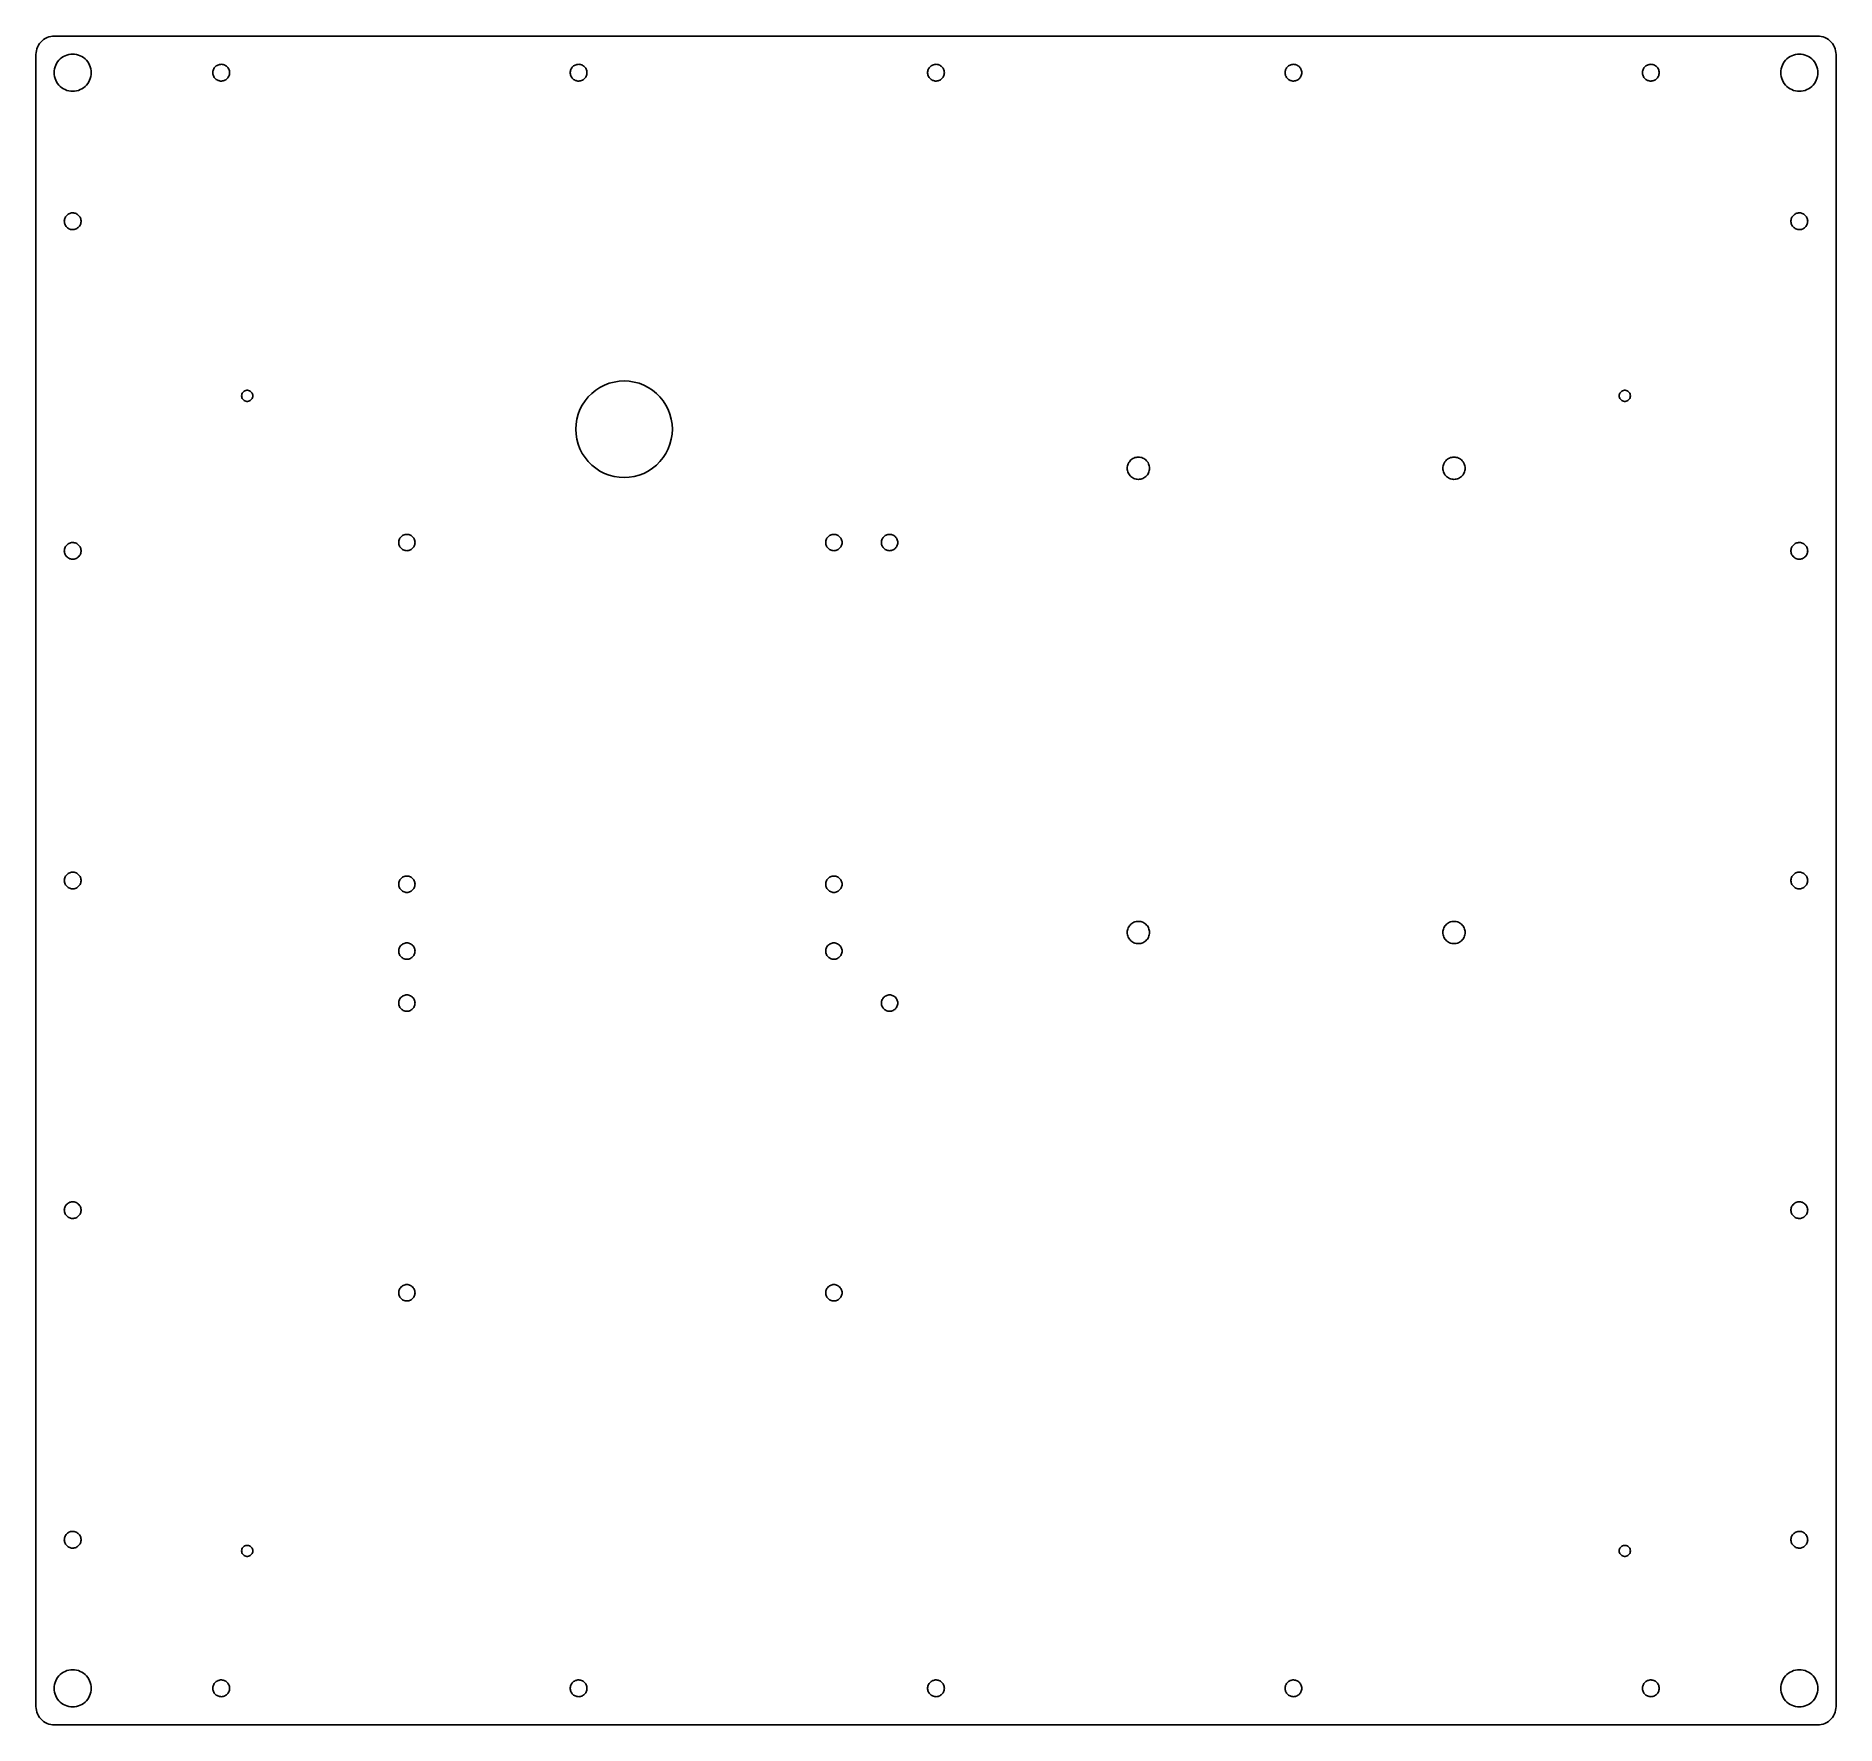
# Model space of a CAD drawing. Header units: metres. Extents: x -242 to 242, y -227 to 227.
import ezdxf

# ---------------------------------------------------------------- set-up
doc = ezdxf.new("R2010")
doc.units = ezdxf.units.M

msp = doc.modelspace()

# ---------------------------------------------------------------- linework, layer by layer
for p, q in [((-242.266, 223.415), (-242.348, 222.898)), ((-242.13, 223.92), (-242.266, 223.415)), ((-241.943, 224.409), (-242.13, 223.92)), ((-241.705, 224.875), (-241.943, 224.409)), ((-241.42, 225.314), (-241.705, 224.875)), ((-241.091, 225.721), (-241.42, 225.314)), ((-240.721, 226.091), (-241.091, 225.721)), ((-240.314, 226.42), (-240.721, 226.091)), ((-239.875, 226.705), (-240.314, 226.42)), ((-239.409, 226.943), (-239.875, 226.705)), ((-238.92, 227.13), (-239.409, 226.943)), ((-238.415, 227.266), (-238.92, 227.13)), ((-237.898, 227.348), (-238.415, 227.266)), ((-237.375, 227.375), (-237.898, 227.348)), ((237.375, 227.375), (-237.375, 227.375)), ((237.898, 227.348), (237.375, 227.375)), ((238.415, 227.266), (237.898, 227.348)), ((238.92, 227.13), (238.415, 227.266)), ((239.409, 226.943), (238.92, 227.13)), ((239.875, 226.705), (239.409, 226.943)), ((240.314, 226.42), (239.875, 226.705)), ((240.721, 226.091), (240.314, 226.42)), ((241.091, 225.721), (240.721, 226.091)), ((241.42, 225.314), (241.091, 225.721)), ((241.705, 224.875), (241.42, 225.314)), ((241.943, 224.409), (241.705, 224.875)), ((242.13, 223.92), (241.943, 224.409)), ((242.266, 223.415), (242.13, 223.92)), ((242.348, 222.898), (242.266, 223.415)), ((-242.348, 222.898), (-242.375, 222.375)), ((-242.375, 222.375), (-242.375, -222.375)), ((-237.473, 218.023), (-237.391, 218.54)), ((-237.391, 218.54), (-237.255, 219.045)), ((-237.255, 219.045), (-237.068, 219.534)), ((-237.068, 219.534), (-236.83, 220)), ((-236.83, 220), (-236.545, 220.439)), ((-236.545, 220.439), (-236.216, 220.846)), ((-236.216, 220.846), (-235.846, 221.216)), ((-235.846, 221.216), (-235.439, 221.545)), ((-235.439, 221.545), (-235, 221.83)), ((-235, 221.83), (-234.534, 222.068)), ((-234.534, 222.068), (-234.045, 222.255)), ((-234.045, 222.255), (-233.54, 222.391)), ((-233.54, 222.391), (-233.023, 222.473)), ((-233.023, 222.473), (-232.5, 222.5)), ((-232.5, 222.5), (-231.977, 222.473)), ((-231.977, 222.473), (-231.46, 222.391)), ((-231.46, 222.391), (-230.955, 222.255)), ((-230.955, 222.255), (-230.466, 222.068)), ((-230.466, 222.068), (-230, 221.83)), ((-230, 221.83), (-229.561, 221.545)), ((-229.561, 221.545), (-229.154, 221.216)), ((-229.154, 221.216), (-228.784, 220.846)), ((-228.784, 220.846), (-228.455, 220.439)), ((-228.455, 220.439), (-228.17, 220)), ((-228.17, 220), (-227.932, 219.534)), ((-227.932, 219.534), (-227.745, 219.045)), ((-227.745, 219.045), (-227.609, 218.54)), ((-227.609, 218.54), (-227.527, 218.023)), ((-194.665, 218.112), (-194.585, 218.347)), ((-194.585, 218.347), (-194.479, 218.571)), ((-194.479, 218.571), (-194.349, 218.782)), ((-194.349, 218.782), (-194.197, 218.978)), ((-194.197, 218.978), (-194.024, 219.155)), ((-194.024, 219.155), (-193.833, 219.313)), ((-193.833, 219.313), (-193.625, 219.449)), ((-193.625, 219.449), (-193.404, 219.56)), ((-193.404, 219.56), (-193.172, 219.647)), ((-193.172, 219.647), (-192.931, 219.708)), ((-192.931, 219.708), (-192.686, 219.742)), ((-192.686, 219.742), (-192.438, 219.749)), ((-192.438, 219.749), (-192.191, 219.729)), ((-192.191, 219.729), (-191.948, 219.681)), ((-191.948, 219.681), (-191.711, 219.607)), ((-191.711, 219.607), (-191.484, 219.508)), ((-191.484, 219.508), (-191.269, 219.384)), ((-191.269, 219.384), (-191.07, 219.237)), ((-191.07, 219.237), (-190.887, 219.069)), ((-190.887, 219.069), (-190.724, 218.882)), ((-190.724, 218.882), (-190.583, 218.678)), ((-190.583, 218.678), (-190.465, 218.46)), ((-190.465, 218.46), (-190.372, 218.231)), ((-190.372, 218.231), (-190.304, 217.992)), ((-98.4151, 218.112), (-98.3346, 218.347)), ((-98.3346, 218.347), (-98.2288, 218.571)), ((-98.2288, 218.571), (-98.099, 218.782)), ((-98.099, 218.782), (-97.9467, 218.978)), ((-97.9467, 218.978), (-97.7739, 219.155)), ((-97.7739, 219.155), (-97.5825, 219.313)), ((-97.5825, 219.313), (-97.375, 219.449)), ((-97.375, 219.449), (-97.1538, 219.56)), ((-97.1538, 219.56), (-96.9217, 219.647)), ((-96.9217, 219.647), (-96.6814, 219.708)), ((-96.6814, 219.708), (-96.4358, 219.742)), ((-96.4358, 219.742), (-96.188, 219.749)), ((-96.188, 219.749), (-95.9409, 219.729)), ((-95.9409, 219.729), (-95.6976, 219.681)), ((-95.6976, 219.681), (-95.4611, 219.607)), ((-95.4611, 219.607), (-95.234, 219.508)), ((-95.234, 219.508), (-95.0194, 219.384)), ((-95.0194, 219.384), (-94.8196, 219.237)), ((-94.8196, 219.237), (-94.6372, 219.069)), ((-94.6372, 219.069), (-94.4744, 218.882)), ((-94.4744, 218.882), (-94.3332, 218.678)), ((-94.3332, 218.678), (-94.2152, 218.46)), ((-94.2152, 218.46), (-94.1219, 218.231)), ((-94.1219, 218.231), (-94.0545, 217.992)), ((-2.1651, 218.112), (-2.08461, 218.347)), ((-2.08461, 218.347), (-1.97881, 218.571)), ((-1.97881, 218.571), (-1.849, 218.782)), ((-1.849, 218.782), (-1.69673, 218.978)), ((-1.69673, 218.978), (-1.52388, 219.155)), ((-1.52388, 219.155), (-1.33252, 219.313)), ((-1.33252, 219.313), (-1.125, 219.449)), ((-1.125, 219.449), (-0.90381, 219.56)), ((-0.90381, 219.56), (-0.67165, 219.647)), ((-0.67165, 219.647), (-0.43134, 219.708)), ((-0.43134, 219.708), (-0.18579, 219.742)), ((-0.18579, 219.742), (0.062, 219.749)), ((0.062, 219.749), (0.30904, 219.729)), ((0.30904, 219.729), (0.55234, 219.681)), ((0.55234, 219.681), (0.78892, 219.607)), ((0.78892, 219.607), (1.01595, 219.508)), ((1.01595, 219.508), (1.23062, 219.384)), ((1.23062, 219.384), (1.43037, 219.237)), ((1.43037, 219.237), (1.61275, 219.069)), ((1.61275, 219.069), (1.77556, 218.882)), ((1.77556, 218.882), (1.91681, 218.678)), ((1.91681, 218.678), (2.03479, 218.46)), ((2.03479, 218.46), (2.12808, 218.231)), ((2.12808, 218.231), (2.19554, 217.992)), ((94.0849, 218.112), (94.1654, 218.347)), ((94.1654, 218.347), (94.2712, 218.571)), ((94.2712, 218.571), (94.401, 218.782)), ((94.401, 218.782), (94.5533, 218.978)), ((94.5533, 218.978), (94.7261, 219.155)), ((94.7261, 219.155), (94.9175, 219.313)), ((94.9175, 219.313), (95.125, 219.449)), ((95.125, 219.449), (95.3462, 219.56)), ((95.3462, 219.56), (95.5783, 219.647)), ((95.5783, 219.647), (95.8186, 219.708)), ((95.8186, 219.708), (96.0642, 219.742)), ((96.0642, 219.742), (96.312, 219.749)), ((96.312, 219.749), (96.559, 219.729)), ((96.559, 219.729), (96.8023, 219.681)), ((96.8023, 219.681), (97.0389, 219.607)), ((97.0389, 219.607), (97.2659, 219.508)), ((97.2659, 219.508), (97.4806, 219.384)), ((97.4806, 219.384), (97.6804, 219.237)), ((97.6804, 219.237), (97.8628, 219.069)), ((97.8628, 219.069), (98.0256, 218.882)), ((98.0256, 218.882), (98.1668, 218.678)), ((98.1668, 218.678), (98.2848, 218.46)), ((98.2848, 218.46), (98.3781, 218.231)), ((98.3781, 218.231), (98.4455, 217.992)), ((190.335, 218.112), (190.415, 218.347)), ((190.415, 218.347), (190.521, 218.571)), ((190.521, 218.571), (190.651, 218.782)), ((190.651, 218.782), (190.803, 218.978)), ((190.803, 218.978), (190.976, 219.155)), ((190.976, 219.155), (191.167, 219.313)), ((191.167, 219.313), (191.375, 219.449)), ((191.375, 219.449), (191.596, 219.56)), ((191.596, 219.56), (191.828, 219.647)), ((191.828, 219.647), (192.069, 219.708)), ((192.069, 219.708), (192.314, 219.742)), ((192.314, 219.742), (192.562, 219.749)), ((192.562, 219.749), (192.809, 219.729)), ((192.809, 219.729), (193.052, 219.681)), ((193.052, 219.681), (193.289, 219.607)), ((193.289, 219.607), (193.516, 219.508)), ((193.516, 219.508), (193.731, 219.384)), ((193.731, 219.384), (193.93, 219.237)), ((193.93, 219.237), (194.113, 219.069)), ((194.113, 219.069), (194.276, 218.882)), ((194.276, 218.882), (194.417, 218.678)), ((194.417, 218.678), (194.535, 218.46)), ((194.535, 218.46), (194.628, 218.231)), ((194.628, 218.231), (194.696, 217.992)), ((227.527, 218.023), (227.609, 218.54)), ((227.609, 218.54), (227.745, 219.045)), ((227.745, 219.045), (227.932, 219.534)), ((227.932, 219.534), (228.17, 220)), ((228.17, 220), (228.455, 220.439)), ((228.455, 220.439), (228.784, 220.846)), ((228.784, 220.846), (229.154, 221.216)), ((229.154, 221.216), (229.561, 221.545)), ((229.561, 221.545), (230, 221.83)), ((230, 221.83), (230.466, 222.068)), ((230.466, 222.068), (230.955, 222.255)), ((230.955, 222.255), (231.46, 222.391)), ((231.46, 222.391), (231.977, 222.473)), ((231.977, 222.473), (232.5, 222.5)), ((232.5, 222.5), (233.023, 222.473)), ((233.023, 222.473), (233.54, 222.391)), ((233.54, 222.391), (234.045, 222.255)), ((234.045, 222.255), (234.534, 222.068)), ((234.534, 222.068), (235, 221.83)), ((235, 221.83), (235.439, 221.545)), ((235.439, 221.545), (235.846, 221.216)), ((235.846, 221.216), (236.216, 220.846)), ((236.216, 220.846), (236.545, 220.439)), ((236.545, 220.439), (236.83, 220)), ((236.83, 220), (237.068, 219.534)), ((237.068, 219.534), (237.255, 219.045)), ((237.255, 219.045), (237.391, 218.54)), ((237.391, 218.54), (237.473, 218.023)), ((242.375, 222.375), (242.348, 222.898)), ((242.375, -222.375), (242.375, 222.375)), ((-237.5, 217.5), (-237.473, 218.023)), ((-237.473, 216.977), (-237.5, 217.5)), ((-237.391, 216.46), (-237.473, 216.977)), ((-237.255, 215.955), (-237.391, 216.46)), ((-237.068, 215.466), (-237.255, 215.955)), ((-236.83, 215), (-237.068, 215.466)), ((-236.545, 214.561), (-236.83, 215)), ((-236.216, 214.154), (-236.545, 214.561)), ((-235.846, 213.784), (-236.216, 214.154)), ((-235.439, 213.455), (-235.846, 213.784)), ((-235, 213.17), (-235.439, 213.455)), ((-229.561, 213.455), (-230, 213.17)), ((-229.154, 213.784), (-229.561, 213.455)), ((-228.784, 214.154), (-229.154, 213.784)), ((-228.455, 214.561), (-228.784, 214.154)), ((-228.17, 215), (-228.455, 214.561)), ((-227.932, 215.466), (-228.17, 215)), ((-227.745, 215.955), (-227.932, 215.466)), ((-227.609, 216.46), (-227.745, 215.955)), ((-227.527, 216.977), (-227.609, 216.46)), ((-227.527, 218.023), (-227.5, 217.5)), ((-227.5, 217.5), (-227.527, 216.977)), ((-194.747, 217.624), (-194.719, 217.87)), ((-194.747, 217.376), (-194.747, 217.624)), ((-194.719, 217.13), (-194.747, 217.376)), ((-194.719, 217.87), (-194.665, 218.112)), ((-194.665, 216.888), (-194.719, 217.13)), ((-194.585, 216.653), (-194.665, 216.888)), ((-194.479, 216.429), (-194.585, 216.653)), ((-194.349, 216.218), (-194.479, 216.429)), ((-194.197, 216.022), (-194.349, 216.218)), ((-194.024, 215.845), (-194.197, 216.022)), ((-193.833, 215.687), (-194.024, 215.845)), ((-193.625, 215.551), (-193.833, 215.687)), ((-193.404, 215.44), (-193.625, 215.551)), ((-193.172, 215.353), (-193.404, 215.44)), ((-192.931, 215.292), (-193.172, 215.353)), ((-192.686, 215.258), (-192.931, 215.292)), ((-192.438, 215.251), (-192.686, 215.258)), ((-192.191, 215.271), (-192.438, 215.251)), ((-191.948, 215.319), (-192.191, 215.271)), ((-191.711, 215.393), (-191.948, 215.319)), ((-191.484, 215.492), (-191.711, 215.393)), ((-191.269, 215.616), (-191.484, 215.492)), ((-191.07, 215.763), (-191.269, 215.616)), ((-190.887, 215.931), (-191.07, 215.763)), ((-190.724, 216.118), (-190.887, 215.931)), ((-190.583, 216.322), (-190.724, 216.118)), ((-190.465, 216.54), (-190.583, 216.322)), ((-190.372, 216.769), (-190.465, 216.54)), ((-190.304, 217.008), (-190.372, 216.769)), ((-190.304, 217.992), (-190.264, 217.748)), ((-190.264, 217.252), (-190.304, 217.008)), ((-190.264, 217.748), (-190.25, 217.5)), ((-190.25, 217.5), (-190.264, 217.252)), ((-98.4966, 217.624), (-98.4693, 217.87)), ((-98.4966, 217.376), (-98.4966, 217.624)), ((-98.4693, 217.13), (-98.4966, 217.376)), ((-98.4693, 217.87), (-98.4151, 218.112)), ((-98.4151, 216.888), (-98.4693, 217.13)), ((-98.3346, 216.653), (-98.4151, 216.888)), ((-98.2288, 216.429), (-98.3346, 216.653)), ((-98.099, 216.218), (-98.2288, 216.429)), ((-97.9467, 216.022), (-98.099, 216.218)), ((-97.7739, 215.845), (-97.9467, 216.022)), ((-97.5825, 215.687), (-97.7739, 215.845)), ((-97.375, 215.551), (-97.5825, 215.687)), ((-97.1538, 215.44), (-97.375, 215.551)), ((-96.9217, 215.353), (-97.1538, 215.44)), ((-96.6814, 215.292), (-96.9217, 215.353)), ((-96.4358, 215.258), (-96.6814, 215.292)), ((-96.188, 215.251), (-96.4358, 215.258)), ((-95.9409, 215.271), (-96.188, 215.251)), ((-95.6976, 215.319), (-95.9409, 215.271)), ((-95.4611, 215.393), (-95.6976, 215.319)), ((-95.234, 215.492), (-95.4611, 215.393)), ((-95.0194, 215.616), (-95.234, 215.492)), ((-94.8196, 215.763), (-95.0194, 215.616)), ((-94.6372, 215.931), (-94.8196, 215.763)), ((-94.4744, 216.118), (-94.6372, 215.931)), ((-94.3332, 216.322), (-94.4744, 216.118)), ((-94.2152, 216.54), (-94.3332, 216.322)), ((-94.1219, 216.769), (-94.2152, 216.54)), ((-94.0545, 217.008), (-94.1219, 216.769)), ((-94.0545, 217.992), (-94.0137, 217.748)), ((-94.0137, 217.252), (-94.0545, 217.008)), ((-94.0137, 217.748), (-94, 217.5)), ((-94, 217.5), (-94.0137, 217.252)), ((-2.24658, 217.624), (-2.2193, 217.87)), ((-2.24658, 217.376), (-2.24658, 217.624)), ((-2.2193, 217.13), (-2.24658, 217.376)), ((-2.2193, 217.87), (-2.1651, 218.112)), ((-2.1651, 216.888), (-2.2193, 217.13)), ((-2.08461, 216.653), (-2.1651, 216.888)), ((-1.97881, 216.429), (-2.08461, 216.653)), ((-1.849, 216.218), (-1.97881, 216.429)), ((-1.69673, 216.022), (-1.849, 216.218)), ((-1.52388, 215.845), (-1.69673, 216.022)), ((-1.33252, 215.687), (-1.52388, 215.845)), ((-1.125, 215.551), (-1.33252, 215.687)), ((-0.90381, 215.44), (-1.125, 215.551)), ((-0.67165, 215.353), (-0.90381, 215.44)), ((-0.43134, 215.292), (-0.67165, 215.353)), ((-0.18579, 215.258), (-0.43134, 215.292)), ((0.062, 215.251), (-0.18579, 215.258)), ((0.30904, 215.271), (0.062, 215.251)), ((0.55234, 215.319), (0.30904, 215.271)), ((0.78892, 215.393), (0.55234, 215.319)), ((1.01595, 215.492), (0.78892, 215.393)), ((1.23062, 215.616), (1.01595, 215.492)), ((1.43037, 215.763), (1.23062, 215.616)), ((1.61275, 215.931), (1.43037, 215.763)), ((1.77556, 216.118), (1.61275, 215.931)), ((1.91681, 216.322), (1.77556, 216.118)), ((2.03479, 216.54), (1.91681, 216.322)), ((2.12808, 216.769), (2.03479, 216.54)), ((2.19554, 217.008), (2.12808, 216.769)), ((2.19554, 217.992), (2.23634, 217.748)), ((2.23634, 217.252), (2.19554, 217.008)), ((2.23634, 217.748), (2.25, 217.5)), ((2.25, 217.5), (2.23634, 217.252)), ((94.0034, 217.624), (94.0307, 217.87)), ((94.0034, 217.376), (94.0034, 217.624)), ((94.0307, 217.13), (94.0034, 217.376)), ((94.0307, 217.87), (94.0849, 218.112)), ((94.0849, 216.888), (94.0307, 217.13)), ((94.1654, 216.653), (94.0849, 216.888)), ((94.2712, 216.429), (94.1654, 216.653)), ((94.401, 216.218), (94.2712, 216.429)), ((94.5533, 216.022), (94.401, 216.218)), ((94.7261, 215.845), (94.5533, 216.022)), ((94.9175, 215.687), (94.7261, 215.845)), ((95.125, 215.551), (94.9175, 215.687)), ((95.3462, 215.44), (95.125, 215.551)), ((95.5783, 215.353), (95.3462, 215.44)), ((95.8186, 215.292), (95.5783, 215.353)), ((96.0642, 215.258), (95.8186, 215.292)), ((96.312, 215.251), (96.0642, 215.258)), ((96.559, 215.271), (96.312, 215.251)), ((96.8023, 215.319), (96.559, 215.271)), ((97.0389, 215.393), (96.8023, 215.319)), ((97.2659, 215.492), (97.0389, 215.393)), ((97.4806, 215.616), (97.2659, 215.492)), ((97.6804, 215.763), (97.4806, 215.616)), ((97.8628, 215.931), (97.6804, 215.763)), ((98.0256, 216.118), (97.8628, 215.931)), ((98.1668, 216.322), (98.0256, 216.118)), ((98.2848, 216.54), (98.1668, 216.322)), ((98.3781, 216.769), (98.2848, 216.54)), ((98.4455, 217.008), (98.3781, 216.769)), ((98.4455, 217.992), (98.4863, 217.748)), ((98.4863, 217.252), (98.4455, 217.008)), ((98.4863, 217.748), (98.5, 217.5)), ((98.5, 217.5), (98.4863, 217.252)), ((190.253, 217.624), (190.281, 217.87)), ((190.253, 217.376), (190.253, 217.624)), ((190.281, 217.13), (190.253, 217.376)), ((190.281, 217.87), (190.335, 218.112)), ((190.335, 216.888), (190.281, 217.13)), ((190.415, 216.653), (190.335, 216.888)), ((190.521, 216.429), (190.415, 216.653)), ((190.651, 216.218), (190.521, 216.429)), ((190.803, 216.022), (190.651, 216.218)), ((190.976, 215.845), (190.803, 216.022)), ((191.167, 215.687), (190.976, 215.845)), ((191.375, 215.551), (191.167, 215.687)), ((191.596, 215.44), (191.375, 215.551)), ((191.828, 215.353), (191.596, 215.44)), ((192.069, 215.292), (191.828, 215.353)), ((192.314, 215.258), (192.069, 215.292)), ((192.562, 215.251), (192.314, 215.258)), ((192.809, 215.271), (192.562, 215.251)), ((193.052, 215.319), (192.809, 215.271)), ((193.289, 215.393), (193.052, 215.319)), ((193.516, 215.492), (193.289, 215.393)), ((193.731, 215.616), (193.516, 215.492)), ((193.93, 215.763), (193.731, 215.616)), ((194.113, 215.931), (193.93, 215.763)), ((194.276, 216.118), (194.113, 215.931)), ((194.417, 216.322), (194.276, 216.118)), ((194.535, 216.54), (194.417, 216.322)), ((194.628, 216.769), (194.535, 216.54)), ((194.696, 217.008), (194.628, 216.769)), ((194.696, 217.992), (194.736, 217.748)), ((194.736, 217.252), (194.696, 217.008)), ((194.736, 217.748), (194.75, 217.5)), ((194.75, 217.5), (194.736, 217.252)), ((227.5, 217.5), (227.527, 218.023)), ((227.527, 216.977), (227.5, 217.5)), ((227.609, 216.46), (227.527, 216.977)), ((227.745, 215.955), (227.609, 216.46)), ((227.932, 215.466), (227.745, 215.955)), ((228.17, 215), (227.932, 215.466)), ((228.455, 214.561), (228.17, 215)), ((228.784, 214.154), (228.455, 214.561)), ((229.154, 213.784), (228.784, 214.154)), ((229.561, 213.455), (229.154, 213.784)), ((230, 213.17), (229.561, 213.455)), ((235.439, 213.455), (235, 213.17)), ((235.846, 213.784), (235.439, 213.455)), ((236.216, 214.154), (235.846, 213.784)), ((236.545, 214.561), (236.216, 214.154)), ((236.83, 215), (236.545, 214.561)), ((237.068, 215.466), (236.83, 215)), ((237.255, 215.955), (237.068, 215.466)), ((237.391, 216.46), (237.255, 215.955)), ((237.473, 216.977), (237.391, 216.46)), ((237.473, 218.023), (237.5, 217.5)), ((237.5, 217.5), (237.473, 216.977)), ((-234.534, 212.932), (-235, 213.17)), ((-234.045, 212.745), (-234.534, 212.932)), ((-233.54, 212.609), (-234.045, 212.745)), ((-233.023, 212.527), (-233.54, 212.609)), ((-232.5, 212.5), (-233.023, 212.527)), ((-231.977, 212.527), (-232.5, 212.5)), ((-231.46, 212.609), (-231.977, 212.527)), ((-230.955, 212.745), (-231.46, 212.609)), ((-230.466, 212.932), (-230.955, 212.745)), ((-230, 213.17), (-230.466, 212.932)), ((230.466, 212.932), (230, 213.17)), ((230.955, 212.745), (230.466, 212.932)), ((231.46, 212.609), (230.955, 212.745)), ((231.977, 212.527), (231.46, 212.609)), ((232.5, 212.5), (231.977, 212.527)), ((233.023, 212.527), (232.5, 212.5)), ((233.54, 212.609), (233.023, 212.527)), ((234.045, 212.745), (233.54, 212.609)), ((234.534, 212.932), (234.045, 212.745)), ((235, 213.17), (234.534, 212.932)), ((-233.93, 179.237), (-233.731, 179.384)), ((-233.731, 179.384), (-233.516, 179.508)), ((-233.516, 179.508), (-233.289, 179.607)), ((-233.289, 179.607), (-233.052, 179.681)), ((-233.052, 179.681), (-232.809, 179.729)), ((-232.809, 179.729), (-232.562, 179.749)), ((-232.562, 179.749), (-232.314, 179.742)), ((-232.314, 179.742), (-232.069, 179.708)), ((-232.069, 179.708), (-231.828, 179.647)), ((-231.828, 179.647), (-231.596, 179.56)), ((-231.596, 179.56), (-231.375, 179.449)), ((-231.375, 179.449), (-231.167, 179.313)), ((231.167, 179.313), (231.375, 179.449)), ((231.375, 179.449), (231.596, 179.56)), ((231.596, 179.56), (231.828, 179.647)), ((231.828, 179.647), (232.069, 179.708)), ((232.069, 179.708), (232.314, 179.742)), ((232.314, 179.742), (232.562, 179.749)), ((232.562, 179.749), (232.809, 179.729)), ((232.809, 179.729), (233.052, 179.681)), ((233.052, 179.681), (233.289, 179.607)), ((233.289, 179.607), (233.516, 179.508)), ((233.516, 179.508), (233.731, 179.384)), ((233.731, 179.384), (233.93, 179.237)), ((-234.75, 177.5), (-234.736, 177.748)), ((-234.736, 177.252), (-234.75, 177.5)), ((-234.736, 177.748), (-234.696, 177.992)), ((-234.696, 177.008), (-234.736, 177.252)), ((-234.696, 177.992), (-234.628, 178.231)), ((-234.628, 176.769), (-234.696, 177.008)), ((-234.628, 178.231), (-234.535, 178.46)), ((-234.535, 176.54), (-234.628, 176.769)), ((-234.535, 178.46), (-234.417, 178.678)), ((-234.417, 176.322), (-234.535, 176.54)), ((-234.417, 178.678), (-234.276, 178.882)), ((-234.276, 176.118), (-234.417, 176.322)), ((-234.276, 178.882), (-234.113, 179.069)), ((-234.113, 175.931), (-234.276, 176.118)), ((-234.113, 179.069), (-233.93, 179.237)), ((-233.93, 175.763), (-234.113, 175.931)), ((-233.731, 175.616), (-233.93, 175.763)), ((-233.516, 175.492), (-233.731, 175.616)), ((-233.289, 175.393), (-233.516, 175.492)), ((-233.052, 175.319), (-233.289, 175.393)), ((-232.809, 175.271), (-233.052, 175.319)), ((-232.562, 175.251), (-232.809, 175.271)), ((-232.314, 175.258), (-232.562, 175.251)), ((-232.069, 175.292), (-232.314, 175.258)), ((-231.828, 175.353), (-232.069, 175.292)), ((-231.596, 175.44), (-231.828, 175.353)), ((-231.375, 175.551), (-231.596, 175.44)), ((-231.167, 175.687), (-231.375, 175.551)), ((-231.167, 179.313), (-230.976, 179.155)), ((-230.976, 175.845), (-231.167, 175.687)), ((-230.976, 179.155), (-230.803, 178.978)), ((-230.803, 176.022), (-230.976, 175.845)), ((-230.803, 178.978), (-230.651, 178.782)), ((-230.651, 176.218), (-230.803, 176.022)), ((-230.651, 178.782), (-230.521, 178.571)), ((-230.521, 176.429), (-230.651, 176.218)), ((-230.521, 178.571), (-230.415, 178.347)), ((-230.415, 176.653), (-230.521, 176.429)), ((-230.415, 178.347), (-230.335, 178.112)), ((-230.335, 176.888), (-230.415, 176.653)), ((-230.335, 178.112), (-230.281, 177.87)), ((-230.281, 177.13), (-230.335, 176.888)), ((-230.281, 177.87), (-230.253, 177.624)), ((-230.253, 177.376), (-230.281, 177.13)), ((-230.253, 177.624), (-230.253, 177.376)), ((230.253, 177.624), (230.281, 177.87)), ((230.253, 177.376), (230.253, 177.624)), ((230.281, 177.13), (230.253, 177.376)), ((230.281, 177.87), (230.335, 178.112)), ((230.335, 176.888), (230.281, 177.13)), ((230.335, 178.112), (230.415, 178.347)), ((230.415, 176.653), (230.335, 176.888)), ((230.415, 178.347), (230.521, 178.571)), ((230.521, 176.429), (230.415, 176.653)), ((230.521, 178.571), (230.651, 178.782)), ((230.651, 176.218), (230.521, 176.429)), ((230.651, 178.782), (230.803, 178.978)), ((230.803, 176.022), (230.651, 176.218)), ((230.803, 178.978), (230.976, 179.155)), ((230.976, 175.845), (230.803, 176.022)), ((230.976, 179.155), (231.167, 179.313)), ((231.167, 175.687), (230.976, 175.845)), ((231.375, 175.551), (231.167, 175.687)), ((231.596, 175.44), (231.375, 175.551)), ((231.828, 175.353), (231.596, 175.44)), ((232.069, 175.292), (231.828, 175.353)), ((232.314, 175.258), (232.069, 175.292)), ((232.562, 175.251), (232.314, 175.258)), ((232.809, 175.271), (232.562, 175.251)), ((233.052, 175.319), (232.809, 175.271)), ((233.289, 175.393), (233.052, 175.319)), ((233.516, 175.492), (233.289, 175.393)), ((233.731, 175.616), (233.516, 175.492)), ((233.93, 175.763), (233.731, 175.616)), ((233.93, 179.237), (234.113, 179.069)), ((234.113, 175.931), (233.93, 175.763)), ((234.113, 179.069), (234.276, 178.882)), ((234.276, 176.118), (234.113, 175.931)), ((234.276, 178.882), (234.417, 178.678)), ((234.417, 176.322), (234.276, 176.118)), ((234.417, 178.678), (234.535, 178.46)), ((234.535, 176.54), (234.417, 176.322)), ((234.535, 178.46), (234.628, 178.231)), ((234.628, 176.769), (234.535, 176.54)), ((234.628, 178.231), (234.696, 177.992)), ((234.696, 177.008), (234.628, 176.769)), ((234.696, 177.992), (234.736, 177.748)), ((234.736, 177.252), (234.696, 177.008)), ((234.736, 177.748), (234.75, 177.5)), ((234.75, 177.5), (234.736, 177.252)), ((-186.98, 130.747), (-186.919, 130.987)), ((-186.919, 130.987), (-186.819, 131.214)), ((-186.819, 131.214), (-186.684, 131.421)), ((-186.684, 131.421), (-186.516, 131.604)), ((-186.516, 131.604), (-186.32, 131.756)), ((-186.32, 131.756), (-186.103, 131.874)), ((-186.103, 131.874), (-185.868, 131.954)), ((-185.868, 131.954), (-185.624, 131.995)), ((-185.624, 131.995), (-185.376, 131.995)), ((-185.376, 131.995), (-185.132, 131.954)), ((-185.132, 131.954), (-184.897, 131.874)), ((-184.897, 131.874), (-184.68, 131.756)), ((-184.68, 131.756), (-184.484, 131.604)), ((-184.484, 131.604), (-184.316, 131.421)), ((-184.316, 131.421), (-184.181, 131.214)), ((-184.181, 131.214), (-184.081, 130.987)), ((-184.081, 130.987), (-184.02, 130.747)), ((-93.6609, 130.199), (-92.6987, 131.161)), ((-92.6987, 131.161), (-91.6412, 132.017)), ((-91.6412, 132.017), (-90.5, 132.758)), ((-90.5, 132.758), (-89.2876, 133.376)), ((-89.2876, 133.376), (-88.0172, 133.864)), ((-88.0172, 133.864), (-86.7029, 134.216)), ((-86.7029, 134.216), (-85.3589, 134.429)), ((-85.3589, 134.429), (-84, 134.5)), ((-84, 134.5), (-82.6411, 134.429)), ((-82.6411, 134.429), (-81.2971, 134.216)), ((-81.2971, 134.216), (-79.9828, 133.864)), ((-79.9828, 133.864), (-78.7124, 133.376)), ((-78.7124, 133.376), (-77.5, 132.758)), ((-77.5, 132.758), (-76.3588, 132.017)), ((-76.3588, 132.017), (-75.3013, 131.161)), ((-75.3013, 131.161), (-74.3391, 130.199)), ((184.02, 130.747), (184.081, 130.987)), ((184.081, 130.987), (184.181, 131.214)), ((184.181, 131.214), (184.316, 131.421)), ((184.316, 131.421), (184.484, 131.604)), ((184.484, 131.604), (184.68, 131.756)), ((184.68, 131.756), (184.897, 131.874)), ((184.897, 131.874), (185.132, 131.954)), ((185.132, 131.954), (185.376, 131.995)), ((185.376, 131.995), (185.624, 131.995)), ((185.624, 131.995), (185.868, 131.954)), ((185.868, 131.954), (186.103, 131.874)), ((186.103, 131.874), (186.32, 131.756)), ((186.32, 131.756), (186.516, 131.604)), ((186.516, 131.604), (186.684, 131.421)), ((186.684, 131.421), (186.819, 131.214)), ((186.819, 131.214), (186.919, 130.987)), ((186.919, 130.987), (186.98, 130.747)), ((-187, 130.5), (-186.98, 130.747)), ((-186.98, 130.253), (-187, 130.5)), ((-186.919, 130.013), (-186.98, 130.253)), ((-186.819, 129.786), (-186.919, 130.013)), ((-186.684, 129.579), (-186.819, 129.786)), ((-186.516, 129.396), (-186.684, 129.579)), ((-186.32, 129.244), (-186.516, 129.396)), ((-186.103, 129.126), (-186.32, 129.244)), ((-185.868, 129.046), (-186.103, 129.126)), ((-185.624, 129.005), (-185.868, 129.046)), ((-185.376, 129.005), (-185.624, 129.005)), ((-185.132, 129.046), (-185.376, 129.005)), ((-184.897, 129.126), (-185.132, 129.046)), ((-184.68, 129.244), (-184.897, 129.126)), ((-184.484, 129.396), (-184.68, 129.244)), ((-184.316, 129.579), (-184.484, 129.396)), ((-184.181, 129.786), (-184.316, 129.579)), ((-184.081, 130.013), (-184.181, 129.786)), ((-184.02, 130.253), (-184.081, 130.013)), ((-184.02, 130.747), (-184, 130.5)), ((-184, 130.5), (-184.02, 130.253)), ((-96.3637, 125.517), (-95.8761, 126.788)), ((-95.8761, 126.788), (-95.2583, 128)), ((-95.2583, 128), (-94.5172, 129.141)), ((-94.5172, 129.141), (-93.6609, 130.199)), ((-74.3391, 130.199), (-73.4828, 129.141)), ((-73.4828, 129.141), (-72.7417, 128)), ((-72.7417, 128), (-72.1239, 126.788)), ((-72.1239, 126.788), (-71.6363, 125.517)), ((184, 130.5), (184.02, 130.747)), ((184.02, 130.253), (184, 130.5)), ((184.081, 130.013), (184.02, 130.253)), ((184.181, 129.786), (184.081, 130.013)), ((184.316, 129.579), (184.181, 129.786)), ((184.484, 129.396), (184.316, 129.579)), ((184.68, 129.244), (184.484, 129.396)), ((184.897, 129.126), (184.68, 129.244)), ((185.132, 129.046), (184.897, 129.126)), ((185.376, 129.005), (185.132, 129.046)), ((185.624, 129.005), (185.376, 129.005)), ((185.868, 129.046), (185.624, 129.005)), ((186.103, 129.126), (185.868, 129.046)), ((186.32, 129.244), (186.103, 129.126)), ((186.516, 129.396), (186.32, 129.244)), ((186.684, 129.579), (186.516, 129.396)), ((186.819, 129.786), (186.684, 129.579)), ((186.919, 130.013), (186.819, 129.786)), ((186.98, 130.253), (186.919, 130.013)), ((186.98, 130.747), (187, 130.5)), ((187, 130.5), (186.98, 130.253)), ((-97, 121.5), (-96.9288, 122.859)), ((-96.9288, 120.141), (-97, 121.5)), ((-96.9288, 122.859), (-96.7159, 124.203)), ((-96.7159, 124.203), (-96.3637, 125.517)), ((-71.6363, 125.517), (-71.2841, 124.203)), ((-71.2841, 124.203), (-71.0712, 122.859)), ((-71.0712, 122.859), (-71, 121.5)), ((-71, 121.5), (-71.0712, 120.141)), ((-96.7159, 118.797), (-96.9288, 120.141)), ((-96.3637, 117.483), (-96.7159, 118.797)), ((-95.8761, 116.212), (-96.3637, 117.483)), ((-71.6363, 117.483), (-72.1239, 116.212)), ((-71.2841, 118.797), (-71.6363, 117.483)), ((-71.0712, 120.141), (-71.2841, 118.797)), ((-95.2583, 115), (-95.8761, 116.212)), ((-94.5172, 113.859), (-95.2583, 115)), ((-93.6609, 112.801), (-94.5172, 113.859)), ((-92.6987, 111.839), (-93.6609, 112.801)), ((-91.6412, 110.983), (-92.6987, 111.839)), ((-75.3013, 111.839), (-76.3588, 110.983)), ((-74.3391, 112.801), (-75.3013, 111.839)), ((-73.4828, 113.859), (-74.3391, 112.801)), ((-72.7417, 115), (-73.4828, 113.859)), ((-72.1239, 116.212), (-72.7417, 115)), ((51.5164, 111.314), (51.5656, 111.624)), ((51.5656, 111.624), (51.6468, 111.927)), ((51.6468, 111.927), (51.7594, 112.22)), ((51.7594, 112.22), (51.9019, 112.5)), ((51.9019, 112.5), (52.0729, 112.763)), ((52.0729, 112.763), (52.2706, 113.007)), ((52.2706, 113.007), (52.4926, 113.229)), ((52.4926, 113.229), (52.7366, 113.427)), ((52.7366, 113.427), (53, 113.598)), ((53, 113.598), (53.2798, 113.741)), ((53.2798, 113.741), (53.5729, 113.853)), ((53.5729, 113.853), (53.8763, 113.934)), ((53.8763, 113.934), (54.1864, 113.984)), ((54.1864, 113.984), (54.5, 114)), ((54.5, 114), (54.8136, 113.984)), ((54.8136, 113.984), (55.1237, 113.934)), ((55.1237, 113.934), (55.427, 113.853)), ((55.427, 113.853), (55.7202, 113.741)), ((55.7202, 113.741), (56, 113.598)), ((56, 113.598), (56.2634, 113.427)), ((56.2634, 113.427), (56.5074, 113.229)), ((56.5074, 113.229), (56.7294, 113.007)), ((56.7294, 113.007), (56.927, 112.763)), ((56.927, 112.763), (57.0981, 112.5)), ((57.0981, 112.5), (57.2406, 112.22)), ((57.2406, 112.22), (57.3532, 111.927)), ((57.3532, 111.927), (57.4344, 111.624)), ((57.4344, 111.624), (57.4836, 111.314)), ((136.516, 111.314), (136.566, 111.624)), ((136.566, 111.624), (136.647, 111.927)), ((136.647, 111.927), (136.759, 112.22)), ((136.759, 112.22), (136.902, 112.5)), ((136.902, 112.5), (137.073, 112.763)), ((137.073, 112.763), (137.271, 113.007)), ((137.271, 113.007), (137.493, 113.229)), ((137.493, 113.229), (137.737, 113.427)), ((137.737, 113.427), (138, 113.598)), ((138, 113.598), (138.28, 113.741)), ((138.28, 113.741), (138.573, 113.853)), ((138.573, 113.853), (138.876, 113.934)), ((138.876, 113.934), (139.186, 113.984)), ((139.186, 113.984), (139.5, 114)), ((139.5, 114), (139.814, 113.984)), ((139.814, 113.984), (140.124, 113.934)), ((140.124, 113.934), (140.427, 113.853)), ((140.427, 113.853), (140.72, 113.741)), ((140.72, 113.741), (141, 113.598)), ((141, 113.598), (141.263, 113.427)), ((141.263, 113.427), (141.507, 113.229)), ((141.507, 113.229), (141.729, 113.007)), ((141.729, 113.007), (141.927, 112.763)), ((141.927, 112.763), (142.098, 112.5)), ((142.098, 112.5), (142.241, 112.22)), ((142.241, 112.22), (142.353, 111.927)), ((142.353, 111.927), (142.434, 111.624)), ((142.434, 111.624), (142.484, 111.314)), ((-90.5, 110.242), (-91.6412, 110.983)), ((-89.2876, 109.624), (-90.5, 110.242)), ((-88.0172, 109.136), (-89.2876, 109.624)), ((-86.7029, 108.784), (-88.0172, 109.136)), ((-85.3589, 108.571), (-86.7029, 108.784)), ((-84, 108.5), (-85.3589, 108.571)), ((-82.6411, 108.571), (-84, 108.5)), ((-81.2971, 108.784), (-82.6411, 108.571)), ((-79.9828, 109.136), (-81.2971, 108.784)), ((-78.7124, 109.624), (-79.9828, 109.136)), ((-77.5, 110.242), (-78.7124, 109.624)), ((-76.3588, 110.983), (-77.5, 110.242)), ((51.5, 111), (51.5164, 111.314)), ((51.5164, 110.686), (51.5, 111)), ((51.5656, 110.376), (51.5164, 110.686)), ((51.6468, 110.073), (51.5656, 110.376)), ((51.7594, 109.78), (51.6468, 110.073)), ((51.9019, 109.5), (51.7594, 109.78)), ((52.0729, 109.237), (51.9019, 109.5)), ((52.2706, 108.993), (52.0729, 109.237)), ((52.4926, 108.771), (52.2706, 108.993)), ((52.7366, 108.573), (52.4926, 108.771)), ((53, 108.402), (52.7366, 108.573)), ((53.2798, 108.259), (53, 108.402)), ((53.5729, 108.147), (53.2798, 108.259)), ((53.8763, 108.066), (53.5729, 108.147)), ((54.1864, 108.016), (53.8763, 108.066)), ((54.5, 108), (54.1864, 108.016)), ((54.8136, 108.016), (54.5, 108)), ((55.1237, 108.066), (54.8136, 108.016)), ((55.427, 108.147), (55.1237, 108.066)), ((55.7202, 108.259), (55.427, 108.147)), ((56, 108.402), (55.7202, 108.259)), ((56.2634, 108.573), (56, 108.402)), ((56.5074, 108.771), (56.2634, 108.573)), ((56.7294, 108.993), (56.5074, 108.771)), ((56.927, 109.237), (56.7294, 108.993)), ((57.0981, 109.5), (56.927, 109.237)), ((57.2406, 109.78), (57.0981, 109.5)), ((57.3532, 110.073), (57.2406, 109.78)), ((57.4344, 110.376), (57.3532, 110.073)), ((57.4836, 110.686), (57.4344, 110.376)), ((57.4836, 111.314), (57.5, 111)), ((57.5, 111), (57.4836, 110.686)), ((136.5, 111), (136.516, 111.314)), ((136.516, 110.686), (136.5, 111)), ((136.566, 110.376), (136.516, 110.686)), ((136.647, 110.073), (136.566, 110.376)), ((136.759, 109.78), (136.647, 110.073)), ((136.902, 109.5), (136.759, 109.78)), ((137.073, 109.237), (136.902, 109.5)), ((137.271, 108.993), (137.073, 109.237)), ((137.493, 108.771), (137.271, 108.993)), ((137.737, 108.573), (137.493, 108.771)), ((138, 108.402), (137.737, 108.573)), ((138.28, 108.259), (138, 108.402)), ((138.573, 108.147), (138.28, 108.259)), ((138.876, 108.066), (138.573, 108.147)), ((139.186, 108.016), (138.876, 108.066)), ((139.5, 108), (139.186, 108.016)), ((139.814, 108.016), (139.5, 108)), ((140.124, 108.066), (139.814, 108.016)), ((140.427, 108.147), (140.124, 108.066)), ((140.72, 108.259), (140.427, 108.147)), ((141, 108.402), (140.72, 108.259)), ((141.263, 108.573), (141, 108.402)), ((141.507, 108.771), (141.263, 108.573)), ((141.729, 108.993), (141.507, 108.771)), ((141.927, 109.237), (141.729, 108.993)), ((142.098, 109.5), (141.927, 109.237)), ((142.241, 109.78), (142.098, 109.5)), ((142.353, 110.073), (142.241, 109.78)), ((142.434, 110.376), (142.353, 110.073)), ((142.484, 110.686), (142.434, 110.376)), ((142.484, 111.314), (142.5, 111)), ((142.5, 111), (142.484, 110.686)), ((-144.482, 91.9545), (-144.363, 92.1705)), ((-144.363, 92.1705), (-144.22, 92.3717)), ((-144.22, 92.3717), (-144.056, 92.5556)), ((-144.056, 92.5556), (-143.872, 92.72)), ((-143.872, 92.72), (-143.67, 92.8628)), ((-143.67, 92.8628), (-143.455, 92.9821)), ((-143.455, 92.9821), (-143.227, 93.0765)), ((-143.227, 93.0765), (-142.99, 93.1448)), ((-142.99, 93.1448), (-142.746, 93.1862)), ((-142.746, 93.1862), (-142.5, 93.2)), ((-142.5, 93.2), (-142.254, 93.1862)), ((-142.254, 93.1862), (-142.01, 93.1448)), ((-142.01, 93.1448), (-141.773, 93.0765)), ((-141.773, 93.0765), (-141.545, 92.9821)), ((-141.545, 92.9821), (-141.33, 92.8628)), ((-141.33, 92.8628), (-141.128, 92.72)), ((-141.128, 92.72), (-140.944, 92.5556)), ((-140.944, 92.5556), (-140.78, 92.3717)), ((-140.78, 92.3717), (-140.637, 92.1705)), ((-140.637, 92.1705), (-140.518, 91.9545)), ((-29.4821, 91.9545), (-29.3628, 92.1705)), ((-29.3628, 92.1705), (-29.22, 92.3717)), ((-29.22, 92.3717), (-29.0556, 92.5556)), ((-29.0556, 92.5556), (-28.8717, 92.72)), ((-28.8717, 92.72), (-28.6705, 92.8628)), ((-28.6705, 92.8628), (-28.4545, 92.9821)), ((-28.4545, 92.9821), (-28.2266, 93.0765)), ((-28.2266, 93.0765), (-27.9895, 93.1448)), ((-27.9895, 93.1448), (-27.7463, 93.1862)), ((-27.7463, 93.1862), (-27.5, 93.2)), ((-27.5, 93.2), (-27.2537, 93.1862)), ((-27.2537, 93.1862), (-27.0105, 93.1448)), ((-27.0105, 93.1448), (-26.7734, 93.0765)), ((-26.7734, 93.0765), (-26.5455, 92.9821)), ((-26.5455, 92.9821), (-26.3295, 92.8628)), ((-26.3295, 92.8628), (-26.1283, 92.72)), ((-26.1283, 92.72), (-25.9444, 92.5556)), ((-25.9444, 92.5556), (-25.78, 92.3717)), ((-25.78, 92.3717), (-25.6372, 92.1705)), ((-25.6372, 92.1705), (-25.5179, 91.9545)), ((-14.4821, 91.9545), (-14.3628, 92.1705)), ((-14.3628, 92.1705), (-14.22, 92.3717)), ((-14.22, 92.3717), (-14.0556, 92.5556)), ((-14.0556, 92.5556), (-13.8717, 92.72)), ((-13.8717, 92.72), (-13.6705, 92.8628)), ((-13.6705, 92.8628), (-13.4545, 92.9821)), ((-13.4545, 92.9821), (-13.2266, 93.0765)), ((-13.2266, 93.0765), (-12.9895, 93.1448)), ((-12.9895, 93.1448), (-12.7463, 93.1862)), ((-12.7463, 93.1862), (-12.5, 93.2)), ((-12.5, 93.2), (-12.2537, 93.1862)), ((-12.2537, 93.1862), (-12.0105, 93.1448)), ((-12.0105, 93.1448), (-11.7734, 93.0765)), ((-11.7734, 93.0765), (-11.5455, 92.9821)), ((-11.5455, 92.9821), (-11.3295, 92.8628)), ((-11.3295, 92.8628), (-11.1283, 92.72)), ((-11.1283, 92.72), (-10.9444, 92.5556)), ((-10.9444, 92.5556), (-10.78, 92.3717)), ((-10.78, 92.3717), (-10.6372, 92.1705)), ((-10.6372, 92.1705), (-10.5179, 91.9545)), ((-234.75, 88.75), (-234.736, 88.9975)), ((-234.736, 88.5025), (-234.75, 88.75)), ((-234.736, 88.9975), (-234.696, 89.242)), ((-234.696, 88.258), (-234.736, 88.5025)), ((-234.696, 89.242), (-234.628, 89.4806)), ((-234.628, 88.0194), (-234.696, 88.258)), ((-234.628, 89.4806), (-234.535, 89.7102)), ((-234.535, 87.7897), (-234.628, 88.0194)), ((-234.535, 89.7102), (-234.417, 89.9283)), ((-234.417, 87.5717), (-234.535, 87.7897)), ((-234.417, 89.9283), (-234.276, 90.132)), ((-234.276, 87.368), (-234.417, 87.5717)), ((-234.276, 90.132), (-234.113, 90.3189)), ((-234.113, 87.1811), (-234.276, 87.368)), ((-234.113, 90.3189), (-233.93, 90.4868)), ((-233.93, 90.4868), (-233.731, 90.6336)), ((-233.731, 90.6336), (-233.516, 90.7576)), ((-233.516, 90.7576), (-233.289, 90.8571)), ((-233.289, 90.8571), (-233.052, 90.9312)), ((-233.052, 90.9312), (-232.809, 90.9787)), ((-232.809, 90.9787), (-232.562, 90.9991)), ((-232.562, 90.9991), (-232.314, 90.9923)), ((-232.314, 90.9923), (-232.069, 90.9583)), ((-232.069, 90.9583), (-231.828, 90.8974)), ((-231.828, 90.8974), (-231.596, 90.8105)), ((-231.596, 90.8105), (-231.375, 90.6985)), ((-231.375, 90.6985), (-231.167, 90.563)), ((-231.167, 90.563), (-230.976, 90.4054)), ((-230.976, 90.4054), (-230.803, 90.2277)), ((-230.803, 87.2723), (-230.976, 87.0946)), ((-230.803, 90.2277), (-230.651, 90.0321)), ((-230.651, 87.4679), (-230.803, 87.2723)), ((-230.651, 90.0321), (-230.521, 89.8209)), ((-230.521, 87.6791), (-230.651, 87.4679)), ((-230.521, 89.8209), (-230.415, 89.5967)), ((-230.415, 87.9033), (-230.521, 87.6791)), ((-230.415, 89.5967), (-230.335, 89.3622)), ((-230.335, 88.1378), (-230.415, 87.9033)), ((-230.335, 89.3622), (-230.281, 89.1203)), ((-230.281, 88.3797), (-230.335, 88.1378)), ((-230.281, 89.1203), (-230.253, 88.8739)), ((-230.253, 88.6261), (-230.281, 88.3797)), ((-230.253, 88.8739), (-230.253, 88.6261)), ((-144.7, 91), (-144.686, 91.2463)), ((-144.686, 90.7537), (-144.7, 91)), ((-144.686, 91.2463), (-144.645, 91.4895)), ((-144.645, 90.5105), (-144.686, 90.7537)), ((-144.645, 91.4895), (-144.577, 91.7266)), ((-144.577, 90.2734), (-144.645, 90.5105)), ((-144.577, 91.7266), (-144.482, 91.9545)), ((-144.482, 90.0455), (-144.577, 90.2734)), ((-144.363, 89.8295), (-144.482, 90.0455)), ((-144.22, 89.6283), (-144.363, 89.8295)), ((-144.056, 89.4444), (-144.22, 89.6283)), ((-143.872, 89.28), (-144.056, 89.4444)), ((-143.67, 89.1372), (-143.872, 89.28)), ((-143.455, 89.0179), (-143.67, 89.1372)), ((-143.227, 88.9234), (-143.455, 89.0179)), ((-142.99, 88.8551), (-143.227, 88.9234)), ((-142.746, 88.8138), (-142.99, 88.8551)), ((-142.5, 88.8), (-142.746, 88.8138)), ((-142.254, 88.8138), (-142.5, 88.8)), ((-142.01, 88.8551), (-142.254, 88.8138)), ((-141.773, 88.9234), (-142.01, 88.8551)), ((-141.545, 89.0179), (-141.773, 88.9234)), ((-141.33, 89.1372), (-141.545, 89.0179)), ((-141.128, 89.28), (-141.33, 89.1372)), ((-140.944, 89.4444), (-141.128, 89.28)), ((-140.78, 89.6283), (-140.944, 89.4444)), ((-140.637, 89.8295), (-140.78, 89.6283)), ((-140.518, 90.0455), (-140.637, 89.8295)), ((-140.518, 91.9545), (-140.423, 91.7266)), ((-140.423, 90.2734), (-140.518, 90.0455)), ((-140.423, 91.7266), (-140.355, 91.4895)), ((-140.355, 90.5105), (-140.423, 90.2734)), ((-140.355, 91.4895), (-140.314, 91.2463)), ((-140.314, 90.7537), (-140.355, 90.5105)), ((-140.314, 91.2463), (-140.3, 91)), ((-140.3, 91), (-140.314, 90.7537)), ((-29.7, 91), (-29.6862, 91.2463)), ((-29.6862, 90.7537), (-29.7, 91)), ((-29.6862, 91.2463), (-29.6448, 91.4895)), ((-29.6448, 90.5105), (-29.6862, 90.7537)), ((-29.6448, 91.4895), (-29.5765, 91.7266)), ((-29.5765, 90.2734), (-29.6448, 90.5105)), ((-29.5765, 91.7266), (-29.4821, 91.9545)), ((-29.4821, 90.0455), (-29.5765, 90.2734)), ((-29.3628, 89.8295), (-29.4821, 90.0455)), ((-29.22, 89.6283), (-29.3628, 89.8295)), ((-29.0556, 89.4444), (-29.22, 89.6283)), ((-28.8717, 89.28), (-29.0556, 89.4444)), ((-28.6705, 89.1372), (-28.8717, 89.28)), ((-28.4545, 89.0179), (-28.6705, 89.1372)), ((-28.2266, 88.9234), (-28.4545, 89.0179)), ((-27.9895, 88.8551), (-28.2266, 88.9234)), ((-27.7463, 88.8138), (-27.9895, 88.8551)), ((-27.5, 88.8), (-27.7463, 88.8138)), ((-27.2537, 88.8138), (-27.5, 88.8)), ((-27.0105, 88.8551), (-27.2537, 88.8138)), ((-26.7734, 88.9234), (-27.0105, 88.8551)), ((-26.5455, 89.0179), (-26.7734, 88.9234)), ((-26.3295, 89.1372), (-26.5455, 89.0179)), ((-26.1283, 89.28), (-26.3295, 89.1372)), ((-25.9444, 89.4444), (-26.1283, 89.28)), ((-25.78, 89.6283), (-25.9444, 89.4444)), ((-25.6372, 89.8295), (-25.78, 89.6283)), ((-25.5179, 90.0455), (-25.6372, 89.8295)), ((-25.5179, 91.9545), (-25.4234, 91.7266)), ((-25.4234, 90.2734), (-25.5179, 90.0455)), ((-25.4234, 91.7266), (-25.3551, 91.4895)), ((-25.3551, 90.5105), (-25.4234, 90.2734)), ((-25.3551, 91.4895), (-25.3138, 91.2463)), ((-25.3138, 90.7537), (-25.3551, 90.5105)), ((-25.3138, 91.2463), (-25.3, 91)), ((-25.3, 91), (-25.3138, 90.7537)), ((-14.7, 91), (-14.6862, 91.2463)), ((-14.6862, 90.7537), (-14.7, 91)), ((-14.6862, 91.2463), (-14.6448, 91.4895)), ((-14.6448, 90.5105), (-14.6862, 90.7537)), ((-14.6448, 91.4895), (-14.5765, 91.7266)), ((-14.5765, 90.2734), (-14.6448, 90.5105)), ((-14.5765, 91.7266), (-14.4821, 91.9545)), ((-14.4821, 90.0455), (-14.5765, 90.2734)), ((-14.3628, 89.8295), (-14.4821, 90.0455)), ((-14.22, 89.6283), (-14.3628, 89.8295)), ((-14.0556, 89.4444), (-14.22, 89.6283)), ((-13.8717, 89.28), (-14.0556, 89.4444)), ((-13.6705, 89.1372), (-13.8717, 89.28)), ((-13.4545, 89.0179), (-13.6705, 89.1372)), ((-13.2266, 88.9234), (-13.4545, 89.0179)), ((-12.9895, 88.8551), (-13.2266, 88.9234)), ((-12.7463, 88.8138), (-12.9895, 88.8551)), ((-12.5, 88.8), (-12.7463, 88.8138)), ((-12.2537, 88.8138), (-12.5, 88.8)), ((-12.0105, 88.8551), (-12.2537, 88.8138)), ((-11.7734, 88.9234), (-12.0105, 88.8551)), ((-11.5455, 89.0179), (-11.7734, 88.9234)), ((-11.3295, 89.1372), (-11.5455, 89.0179)), ((-11.1283, 89.28), (-11.3295, 89.1372)), ((-10.9444, 89.4444), (-11.1283, 89.28)), ((-10.78, 89.6283), (-10.9444, 89.4444)), ((-10.6372, 89.8295), (-10.78, 89.6283)), ((-10.5179, 90.0455), (-10.6372, 89.8295)), ((-10.5179, 91.9545), (-10.4234, 91.7266)), ((-10.4234, 90.2734), (-10.5179, 90.0455)), ((-10.4234, 91.7266), (-10.3551, 91.4895)), ((-10.3551, 90.5105), (-10.4234, 90.2734)), ((-10.3551, 91.4895), (-10.3138, 91.2463)), ((-10.3138, 90.7537), (-10.3551, 90.5105)), ((-10.3138, 91.2463), (-10.3, 91)), ((-10.3, 91), (-10.3138, 90.7537)), ((230.253, 88.8739), (230.281, 89.1203)), ((230.253, 88.6261), (230.253, 88.8739)), ((230.281, 88.3797), (230.253, 88.6261)), ((230.281, 89.1203), (230.335, 89.3622)), ((230.335, 88.1378), (230.281, 88.3797)), ((230.335, 89.3622), (230.415, 89.5967)), ((230.415, 87.9033), (230.335, 88.1378)), ((230.415, 89.5967), (230.521, 89.8209)), ((230.521, 87.6791), (230.415, 87.9033)), ((230.521, 89.8209), (230.651, 90.0321)), ((230.651, 87.4679), (230.521, 87.6791)), ((230.651, 90.0321), (230.803, 90.2277)), ((230.803, 87.2723), (230.651, 87.4679)), ((230.803, 90.2277), (230.976, 90.4054)), ((230.976, 87.0946), (230.803, 87.2723)), ((230.976, 90.4054), (231.167, 90.563)), ((231.167, 90.563), (231.375, 90.6985)), ((231.375, 90.6985), (231.596, 90.8105)), ((231.596, 90.8105), (231.828, 90.8974)), ((231.828, 90.8974), (232.069, 90.9583)), ((232.069, 90.9583), (232.314, 90.9923)), ((232.314, 90.9923), (232.562, 90.9991)), ((232.562, 90.9991), (232.809, 90.9787)), ((232.809, 90.9787), (233.052, 90.9312)), ((233.052, 90.9312), (233.289, 90.8571)), ((233.289, 90.8571), (233.516, 90.7576)), ((233.516, 90.7576), (233.731, 90.6336)), ((233.731, 90.6336), (233.93, 90.4868)), ((233.93, 90.4868), (234.113, 90.3189)), ((234.113, 90.3189), (234.276, 90.132)), ((234.276, 87.368), (234.113, 87.1811)), ((234.276, 90.132), (234.417, 89.9283)), ((234.417, 87.5717), (234.276, 87.368)), ((234.417, 89.9283), (234.535, 89.7102)), ((234.535, 87.7897), (234.417, 87.5717)), ((234.535, 89.7102), (234.628, 89.4806)), ((234.628, 88.0194), (234.535, 87.7897)), ((234.628, 89.4806), (234.696, 89.242)), ((234.696, 88.258), (234.628, 88.0194)), ((234.696, 89.242), (234.736, 88.9975)), ((234.736, 88.5025), (234.696, 88.258)), ((234.736, 88.9975), (234.75, 88.75)), ((234.75, 88.75), (234.736, 88.5025)), ((-233.93, 87.0132), (-234.113, 87.1811)), ((-233.731, 86.8664), (-233.93, 87.0132)), ((-233.516, 86.7424), (-233.731, 86.8664)), ((-233.289, 86.6429), (-233.516, 86.7424)), ((-233.052, 86.5688), (-233.289, 86.6429)), ((-232.809, 86.5213), (-233.052, 86.5688)), ((-232.562, 86.5009), (-232.809, 86.5213)), ((-232.314, 86.5077), (-232.562, 86.5009)), ((-232.069, 86.5417), (-232.314, 86.5077)), ((-231.828, 86.6026), (-232.069, 86.5417)), ((-231.596, 86.6895), (-231.828, 86.6026)), ((-231.375, 86.8014), (-231.596, 86.6895)), ((-231.167, 86.937), (-231.375, 86.8014)), ((-230.976, 87.0946), (-231.167, 86.937)), ((231.167, 86.937), (230.976, 87.0946)), ((231.375, 86.8014), (231.167, 86.937)), ((231.596, 86.6895), (231.375, 86.8014)), ((231.828, 86.6026), (231.596, 86.6895)), ((232.069, 86.5417), (231.828, 86.6026)), ((232.314, 86.5077), (232.069, 86.5417)), ((232.562, 86.5009), (232.314, 86.5077)), ((232.809, 86.5213), (232.562, 86.5009)), ((233.052, 86.5688), (232.809, 86.5213)), ((233.289, 86.6429), (233.052, 86.5688)), ((233.516, 86.7424), (233.289, 86.6429)), ((233.731, 86.8664), (233.516, 86.7424)), ((233.93, 87.0132), (233.731, 86.8664)), ((234.113, 87.1811), (233.93, 87.0132)), ((-234.75, 0), (-234.736, 0.24751)), ((-234.736, -0.24751), (-234.75, 0)), ((-234.736, 0.24751), (-234.696, 0.49202)), ((-234.696, 0.49202), (-234.628, 0.73056)), ((-234.628, 0.73056), (-234.535, 0.96024)), ((-234.535, 0.96024), (-234.417, 1.17825)), ((-234.417, 1.17825), (-234.276, 1.38197)), ((-234.276, 1.38197), (-234.113, 1.56891)), ((-234.113, 1.56891), (-233.93, 1.7368)), ((-233.93, 1.7368), (-233.731, 1.88362)), ((-233.731, 1.88362), (-233.516, 2.00757)), ((-233.516, 2.00757), (-233.289, 2.10715)), ((-233.289, 2.10715), (-233.052, 2.18114)), ((-233.052, 2.18114), (-232.809, 2.22867)), ((-232.809, 2.22867), (-232.562, 2.24915)), ((-232.562, 2.24915), (-232.314, 2.24231)), ((-232.314, 2.24231), (-232.069, 2.20825)), ((-232.069, 2.20825), (-231.828, 2.1474)), ((-231.828, 2.1474), (-231.596, 2.06049)), ((-231.596, 2.06049), (-231.375, 1.94855)), ((-231.375, 1.94855), (-231.167, 1.81296)), ((-231.167, 1.81296), (-230.976, 1.65536)), ((-230.976, 1.65536), (-230.803, 1.47769)), ((-230.803, 1.47769), (-230.651, 1.28206)), ((-230.651, 1.28206), (-230.521, 1.07088)), ((-230.521, 1.07088), (-230.415, 0.84669)), ((-230.415, 0.84669), (-230.335, 0.61223)), ((-230.335, 0.61223), (-230.281, 0.37033)), ((-230.281, 0.37033), (-230.253, 0.12395)), ((-230.253, 0.12395), (-230.253, -0.12395)), ((-144.482, -0.04544), (-144.363, 0.17047)), ((-144.363, 0.17047), (-144.22, 0.37167)), ((-144.22, 0.37167), (-144.056, 0.55563)), ((-144.056, 0.55563), (-143.872, 0.72002)), ((-143.872, 0.72002), (-143.67, 0.86279)), ((-143.67, 0.86279), (-143.455, 0.98213)), ((-143.455, 0.98213), (-143.227, 1.07654)), ((-143.227, 1.07654), (-142.99, 1.14484)), ((-142.99, 1.14484), (-142.746, 1.18616)), ((-142.746, 1.18616), (-142.5, 1.2)), ((-142.5, 1.2), (-142.254, 1.18616)), ((-142.254, 1.18616), (-142.01, 1.14484)), ((-142.01, 1.14484), (-141.773, 1.07654)), ((-141.773, 1.07654), (-141.545, 0.98213)), ((-141.545, 0.98213), (-141.33, 0.86279)), ((-141.33, 0.86279), (-141.128, 0.72002)), ((-141.128, 0.72002), (-140.944, 0.55563)), ((-140.944, 0.55563), (-140.78, 0.37167)), ((-140.78, 0.37167), (-140.637, 0.17047)), ((-140.637, 0.17047), (-140.518, -0.04544)), ((-29.4821, -0.04544), (-29.3628, 0.17047)), ((-29.3628, 0.17047), (-29.22, 0.37167)), ((-29.22, 0.37167), (-29.0556, 0.55563)), ((-29.0556, 0.55563), (-28.8717, 0.72002)), ((-28.8717, 0.72002), (-28.6705, 0.86279)), ((-28.6705, 0.86279), (-28.4545, 0.98213)), ((-28.4545, 0.98213), (-28.2266, 1.07654)), ((-28.2266, 1.07654), (-27.9895, 1.14484)), ((-27.9895, 1.14484), (-27.7463, 1.18616)), ((-27.7463, 1.18616), (-27.5, 1.2)), ((-27.5, 1.2), (-27.2537, 1.18616)), ((-27.2537, 1.18616), (-27.0105, 1.14484)), ((-27.0105, 1.14484), (-26.7734, 1.07654)), ((-26.7734, 1.07654), (-26.5455, 0.98213)), ((-26.5455, 0.98213), (-26.3295, 0.86279)), ((-26.3295, 0.86279), (-26.1283, 0.72002)), ((-26.1283, 0.72002), (-25.9444, 0.55563)), ((-25.9444, 0.55563), (-25.78, 0.37167)), ((-25.78, 0.37167), (-25.6372, 0.17047)), ((-25.6372, 0.17047), (-25.5179, -0.04544)), ((230.253, 0.12395), (230.281, 0.37033)), ((230.253, -0.12395), (230.253, 0.12395)), ((230.281, 0.37033), (230.335, 0.61223)), ((230.335, 0.61223), (230.415, 0.84669)), ((230.415, 0.84669), (230.521, 1.07088)), ((230.521, 1.07088), (230.651, 1.28206)), ((230.651, 1.28206), (230.803, 1.47769)), ((230.803, 1.47769), (230.976, 1.65536)), ((230.976, 1.65536), (231.167, 1.81296)), ((231.167, 1.81296), (231.375, 1.94855)), ((231.375, 1.94855), (231.596, 2.06049)), ((231.596, 2.06049), (231.828, 2.1474)), ((231.828, 2.1474), (232.069, 2.20825)), ((232.069, 2.20825), (232.314, 2.24231)), ((232.314, 2.24231), (232.562, 2.24915)), ((232.562, 2.24915), (232.809, 2.22867)), ((232.809, 2.22867), (233.052, 2.18114)), ((233.052, 2.18114), (233.289, 2.10715)), ((233.289, 2.10715), (233.516, 2.00757)), ((233.516, 2.00757), (233.731, 1.88362)), ((233.731, 1.88362), (233.93, 1.7368)), ((233.93, 1.7368), (234.113, 1.56891)), ((234.113, 1.56891), (234.276, 1.38197)), ((234.276, 1.38197), (234.417, 1.17825)), ((234.417, 1.17825), (234.535, 0.96024)), ((234.535, 0.96024), (234.628, 0.73056)), ((234.628, 0.73056), (234.696, 0.49202)), ((234.696, 0.49202), (234.736, 0.24751)), ((234.736, 0.24751), (234.75, 0)), ((234.75, 0), (234.736, -0.24751)), ((-234.696, -0.49202), (-234.736, -0.24751)), ((-234.628, -0.73056), (-234.696, -0.49202)), ((-234.535, -0.96024), (-234.628, -0.73056)), ((-234.417, -1.17825), (-234.535, -0.96024)), ((-234.276, -1.38197), (-234.417, -1.17825)), ((-234.113, -1.56891), (-234.276, -1.38197)), ((-233.93, -1.7368), (-234.113, -1.56891)), ((-233.731, -1.88362), (-233.93, -1.7368)), ((-233.516, -2.00757), (-233.731, -1.88362)), ((-233.289, -2.10715), (-233.516, -2.00757)), ((-233.052, -2.18114), (-233.289, -2.10715)), ((-232.809, -2.22867), (-233.052, -2.18114)), ((-232.562, -2.24915), (-232.809, -2.22867)), ((-232.314, -2.24231), (-232.562, -2.24915)), ((-232.069, -2.20825), (-232.314, -2.24231)), ((-231.828, -2.1474), (-232.069, -2.20825)), ((-231.596, -2.06049), (-231.828, -2.1474)), ((-231.375, -1.94855), (-231.596, -2.06049)), ((-231.167, -1.81296), (-231.375, -1.94855)), ((-230.976, -1.65536), (-231.167, -1.81296)), ((-230.803, -1.47769), (-230.976, -1.65536)), ((-230.651, -1.28206), (-230.803, -1.47769)), ((-230.521, -1.07088), (-230.651, -1.28206)), ((-230.415, -0.84669), (-230.521, -1.07088)), ((-230.335, -0.61223), (-230.415, -0.84669)), ((-230.281, -0.37033), (-230.335, -0.61223)), ((-230.253, -0.12395), (-230.281, -0.37033)), ((-144.7, -1), (-144.686, -0.75368)), ((-144.686, -1.24631), (-144.7, -1)), ((-144.686, -0.75368), (-144.645, -0.51045)), ((-144.645, -1.48953), (-144.686, -1.24631)), ((-144.645, -0.51045), (-144.577, -0.27338)), ((-144.577, -1.72661), (-144.645, -1.48953)), ((-144.577, -0.27338), (-144.482, -0.04544)), ((-144.482, -1.95454), (-144.577, -1.72661)), ((-144.363, -2.17046), (-144.482, -1.95454)), ((-144.22, -2.37167), (-144.363, -2.17046)), ((-144.056, -2.55563), (-144.22, -2.37167)), ((-143.872, -2.72002), (-144.056, -2.55563)), ((-143.67, -2.86279), (-143.872, -2.72002)), ((-143.455, -2.98212), (-143.67, -2.86279)), ((-143.227, -3.07654), (-143.455, -2.98212)), ((-142.99, -3.14484), (-143.227, -3.07654)), ((-142.746, -3.18616), (-142.99, -3.14484)), ((-142.5, -3.2), (-142.746, -3.18616)), ((-142.254, -3.18616), (-142.5, -3.2)), ((-142.01, -3.14484), (-142.254, -3.18616)), ((-141.773, -3.07654), (-142.01, -3.14484)), ((-141.545, -2.98212), (-141.773, -3.07654)), ((-141.33, -2.86279), (-141.545, -2.98212)), ((-141.128, -2.72002), (-141.33, -2.86279)), ((-140.944, -2.55563), (-141.128, -2.72002)), ((-140.78, -2.37167), (-140.944, -2.55563)), ((-140.637, -2.17046), (-140.78, -2.37167)), ((-140.518, -1.95454), (-140.637, -2.17046)), ((-140.518, -0.04544), (-140.423, -0.27338)), ((-140.423, -1.72661), (-140.518, -1.95454)), ((-140.423, -0.27338), (-140.355, -0.51045)), ((-140.355, -1.48953), (-140.423, -1.72661)), ((-140.355, -0.51045), (-140.314, -0.75368)), ((-140.314, -1.24631), (-140.355, -1.48953)), ((-140.314, -0.75368), (-140.3, -1)), ((-140.3, -1), (-140.314, -1.24631)), ((-29.7, -1), (-29.6862, -0.75368)), ((-29.6862, -1.24631), (-29.7, -1)), ((-29.6862, -0.75368), (-29.6448, -0.51045)), ((-29.6448, -1.48953), (-29.6862, -1.24631)), ((-29.6448, -0.51045), (-29.5765, -0.27338)), ((-29.5765, -1.72661), (-29.6448, -1.48953)), ((-29.5765, -0.27338), (-29.4821, -0.04544)), ((-29.4821, -1.95454), (-29.5765, -1.72661)), ((-29.3628, -2.17046), (-29.4821, -1.95454)), ((-29.22, -2.37167), (-29.3628, -2.17046)), ((-29.0556, -2.55563), (-29.22, -2.37167)), ((-28.8717, -2.72002), (-29.0556, -2.55563)), ((-28.6705, -2.86279), (-28.8717, -2.72002)), ((-28.4545, -2.98212), (-28.6705, -2.86279)), ((-28.2266, -3.07654), (-28.4545, -2.98212)), ((-27.9895, -3.14484), (-28.2266, -3.07654)), ((-27.7463, -3.18616), (-27.9895, -3.14484)), ((-27.5, -3.2), (-27.7463, -3.18616)), ((-27.2537, -3.18616), (-27.5, -3.2)), ((-27.0105, -3.14484), (-27.2537, -3.18616)), ((-26.7734, -3.07654), (-27.0105, -3.14484)), ((-26.5455, -2.98212), (-26.7734, -3.07654)), ((-26.3295, -2.86279), (-26.5455, -2.98212)), ((-26.1283, -2.72002), (-26.3295, -2.86279)), ((-25.9444, -2.55563), (-26.1283, -2.72002)), ((-25.78, -2.37167), (-25.9444, -2.55563)), ((-25.6372, -2.17046), (-25.78, -2.37167)), ((-25.5179, -1.95454), (-25.6372, -2.17046)), ((-25.5179, -0.04544), (-25.4234, -0.27338)), ((-25.4234, -1.72661), (-25.5179, -1.95454)), ((-25.4234, -0.27338), (-25.3551, -0.51045)), ((-25.3551, -1.48953), (-25.4234, -1.72661)), ((-25.3551, -0.51045), (-25.3138, -0.75368)), ((-25.3138, -1.24631), (-25.3551, -1.48953)), ((-25.3138, -0.75368), (-25.3, -1)), ((-25.3, -1), (-25.3138, -1.24631)), ((230.281, -0.37033), (230.253, -0.12395)), ((230.335, -0.61223), (230.281, -0.37033)), ((230.415, -0.84669), (230.335, -0.61223)), ((230.521, -1.07088), (230.415, -0.84669)), ((230.651, -1.28206), (230.521, -1.07088)), ((230.803, -1.47769), (230.651, -1.28206)), ((230.976, -1.65536), (230.803, -1.47769)), ((231.167, -1.81296), (230.976, -1.65536)), ((231.375, -1.94855), (231.167, -1.81296)), ((231.596, -2.06049), (231.375, -1.94855)), ((231.828, -2.1474), (231.596, -2.06049)), ((232.069, -2.20825), (231.828, -2.1474)), ((232.314, -2.24231), (232.069, -2.20825)), ((232.562, -2.24915), (232.314, -2.24231)), ((232.809, -2.22867), (232.562, -2.24915)), ((233.052, -2.18114), (232.809, -2.22867)), ((233.289, -2.10715), (233.052, -2.18114)), ((233.516, -2.00757), (233.289, -2.10715)), ((233.731, -1.88362), (233.516, -2.00757)), ((233.93, -1.7368), (233.731, -1.88362)), ((234.113, -1.56891), (233.93, -1.7368)), ((234.276, -1.38197), (234.113, -1.56891)), ((234.417, -1.17825), (234.276, -1.38197)), ((234.535, -0.96024), (234.417, -1.17825)), ((234.628, -0.73056), (234.535, -0.96024)), ((234.696, -0.49202), (234.628, -0.73056)), ((234.736, -0.24751), (234.696, -0.49202)), ((51.5, -14), (51.5164, -13.6864)), ((51.5164, -14.3136), (51.5, -14)), ((51.5164, -13.6864), (51.5656, -13.3763)), ((51.5656, -14.6237), (51.5164, -14.3136)), ((51.5656, -13.3763), (51.6468, -13.0729)), ((51.6468, -13.0729), (51.7594, -12.7798)), ((51.7594, -12.7798), (51.9019, -12.5)), ((51.9019, -12.5), (52.0729, -12.2366)), ((52.0729, -12.2366), (52.2706, -11.9926)), ((52.2706, -11.9926), (52.4926, -11.7706)), ((52.4926, -11.7706), (52.7366, -11.5729)), ((52.7366, -11.5729), (53, -11.4019)), ((53, -11.4019), (53.2798, -11.2594)), ((53.2798, -11.2594), (53.5729, -11.1468)), ((53.5729, -11.1468), (53.8763, -11.0656)), ((53.8763, -11.0656), (54.1864, -11.0164)), ((54.1864, -11.0164), (54.5, -11)), ((54.5, -11), (54.8136, -11.0164)), ((54.8136, -11.0164), (55.1237, -11.0656)), ((55.1237, -11.0656), (55.427, -11.1468)), ((55.427, -11.1468), (55.7202, -11.2594)), ((55.7202, -11.2594), (56, -11.4019)), ((56, -11.4019), (56.2634, -11.5729)), ((56.2634, -11.5729), (56.5074, -11.7706)), ((56.5074, -11.7706), (56.7294, -11.9926)), ((56.7294, -11.9926), (56.927, -12.2366)), ((56.927, -12.2366), (57.0981, -12.5)), ((57.0981, -12.5), (57.2406, -12.7798)), ((57.2406, -12.7798), (57.3532, -13.0729)), ((57.3532, -13.0729), (57.4344, -13.3763)), ((57.4344, -13.3763), (57.4836, -13.6864)), ((57.4836, -14.3136), (57.4344, -14.6237)), ((57.4836, -13.6864), (57.5, -14)), ((57.5, -14), (57.4836, -14.3136)), ((136.5, -14), (136.516, -13.6864)), ((136.516, -14.3136), (136.5, -14)), ((136.516, -13.6864), (136.566, -13.3763)), ((136.566, -14.6237), (136.516, -14.3136)), ((136.566, -13.3763), (136.647, -13.0729)), ((136.647, -13.0729), (136.759, -12.7798)), ((136.759, -12.7798), (136.902, -12.5)), ((136.902, -12.5), (137.073, -12.2366)), ((137.073, -12.2366), (137.271, -11.9926)), ((137.271, -11.9926), (137.493, -11.7706)), ((137.493, -11.7706), (137.737, -11.5729)), ((137.737, -11.5729), (138, -11.4019)), ((138, -11.4019), (138.28, -11.2594)), ((138.28, -11.2594), (138.573, -11.1468)), ((138.573, -11.1468), (138.876, -11.0656)), ((138.876, -11.0656), (139.186, -11.0164)), ((139.186, -11.0164), (139.5, -11)), ((139.5, -11), (139.814, -11.0164)), ((139.814, -11.0164), (140.124, -11.0656)), ((140.124, -11.0656), (140.427, -11.1468)), ((140.427, -11.1468), (140.72, -11.2594)), ((140.72, -11.2594), (141, -11.4019)), ((141, -11.4019), (141.263, -11.5729)), ((141.263, -11.5729), (141.507, -11.7706)), ((141.507, -11.7706), (141.729, -11.9926)), ((141.729, -11.9926), (141.927, -12.2366)), ((141.927, -12.2366), (142.098, -12.5)), ((142.098, -12.5), (142.241, -12.7798)), ((142.241, -12.7798), (142.353, -13.0729)), ((142.353, -13.0729), (142.434, -13.3763)), ((142.434, -13.3763), (142.484, -13.6864)), ((142.484, -14.3136), (142.434, -14.6237)), ((142.484, -13.6864), (142.5, -14)), ((142.5, -14), (142.484, -14.3136)), ((-144.7, -19), (-144.686, -18.7537)), ((-144.686, -19.2463), (-144.7, -19)), ((-144.686, -18.7537), (-144.645, -18.5105)), ((-144.645, -19.4895), (-144.686, -19.2463)), ((-144.645, -18.5105), (-144.577, -18.2734)), ((-144.577, -18.2734), (-144.482, -18.0455)), ((-144.482, -18.0455), (-144.363, -17.8295)), ((-144.363, -17.8295), (-144.22, -17.6283)), ((-144.22, -17.6283), (-144.056, -17.4444)), ((-144.056, -17.4444), (-143.872, -17.28)), ((-143.872, -17.28), (-143.67, -17.1372)), ((-143.67, -17.1372), (-143.455, -17.0179)), ((-143.455, -17.0179), (-143.227, -16.9234)), ((-143.227, -16.9234), (-142.99, -16.8551)), ((-142.99, -16.8551), (-142.746, -16.8138)), ((-142.746, -16.8138), (-142.5, -16.8)), ((-142.5, -16.8), (-142.254, -16.8138)), ((-142.254, -16.8138), (-142.01, -16.8551)), ((-142.01, -16.8551), (-141.773, -16.9234)), ((-141.773, -16.9234), (-141.545, -17.0179)), ((-141.545, -17.0179), (-141.33, -17.1372)), ((-141.33, -17.1372), (-141.128, -17.28)), ((-141.128, -17.28), (-140.944, -17.4444)), ((-140.944, -17.4444), (-140.78, -17.6283)), ((-140.78, -17.6283), (-140.637, -17.8295)), ((-140.637, -17.8295), (-140.518, -18.0455)), ((-140.518, -18.0455), (-140.423, -18.2734)), ((-140.423, -18.2734), (-140.355, -18.5105)), ((-140.355, -18.5105), (-140.314, -18.7537)), ((-140.314, -19.2463), (-140.355, -19.4895)), ((-140.314, -18.7537), (-140.3, -19)), ((-140.3, -19), (-140.314, -19.2463)), ((-29.7, -19), (-29.6862, -18.7537)), ((-29.6862, -19.2463), (-29.7, -19)), ((-29.6862, -18.7537), (-29.6448, -18.5105)), ((-29.6448, -19.4895), (-29.6862, -19.2463)), ((-29.6448, -18.5105), (-29.5765, -18.2734)), ((-29.5765, -18.2734), (-29.4821, -18.0455)), ((-29.4821, -18.0455), (-29.3628, -17.8295)), ((-29.3628, -17.8295), (-29.22, -17.6283)), ((-29.22, -17.6283), (-29.0556, -17.4444)), ((-29.0556, -17.4444), (-28.8717, -17.28)), ((-28.8717, -17.28), (-28.6705, -17.1372)), ((-28.6705, -17.1372), (-28.4545, -17.0179)), ((-28.4545, -17.0179), (-28.2266, -16.9234)), ((-28.2266, -16.9234), (-27.9895, -16.8551)), ((-27.9895, -16.8551), (-27.7463, -16.8138)), ((-27.7463, -16.8138), (-27.5, -16.8)), ((-27.5, -16.8), (-27.2537, -16.8138)), ((-27.2537, -16.8138), (-27.0105, -16.8551)), ((-27.0105, -16.8551), (-26.7734, -16.9234)), ((-26.7734, -16.9234), (-26.5455, -17.0179)), ((-26.5455, -17.0179), (-26.3295, -17.1372)), ((-26.3295, -17.1372), (-26.1283, -17.28)), ((-26.1283, -17.28), (-25.9444, -17.4444)), ((-25.9444, -17.4444), (-25.78, -17.6283)), ((-25.78, -17.6283), (-25.6372, -17.8295)), ((-25.6372, -17.8295), (-25.5179, -18.0455)), ((-25.5179, -18.0455), (-25.4234, -18.2734)), ((-25.4234, -18.2734), (-25.3551, -18.5105)), ((-25.3551, -18.5105), (-25.3138, -18.7537)), ((-25.3138, -19.2463), (-25.3551, -19.4895)), ((-25.3138, -18.7537), (-25.3, -19)), ((-25.3, -19), (-25.3138, -19.2463)), ((51.6468, -14.927), (51.5656, -14.6237)), ((51.7594, -15.2202), (51.6468, -14.927)), ((51.9019, -15.5), (51.7594, -15.2202)), ((52.0729, -15.7634), (51.9019, -15.5)), ((52.2706, -16.0074), (52.0729, -15.7634)), ((52.4926, -16.2294), (52.2706, -16.0074)), ((52.7366, -16.427), (52.4926, -16.2294)), ((53, -16.5981), (52.7366, -16.427)), ((53.2798, -16.7406), (53, -16.5981)), ((53.5729, -16.8532), (53.2798, -16.7406)), ((53.8763, -16.9344), (53.5729, -16.8532)), ((54.1864, -16.9836), (53.8763, -16.9344)), ((54.5, -17), (54.1864, -16.9836)), ((54.8136, -16.9836), (54.5, -17)), ((55.1237, -16.9344), (54.8136, -16.9836)), ((55.427, -16.8532), (55.1237, -16.9344)), ((55.7202, -16.7406), (55.427, -16.8532)), ((56, -16.5981), (55.7202, -16.7406)), ((56.2634, -16.427), (56, -16.5981)), ((56.5074, -16.2294), (56.2634, -16.427)), ((56.7294, -16.0074), (56.5074, -16.2294)), ((56.927, -15.7634), (56.7294, -16.0074)), ((57.0981, -15.5), (56.927, -15.7634)), ((57.2406, -15.2202), (57.0981, -15.5)), ((57.3532, -14.927), (57.2406, -15.2202)), ((57.4344, -14.6237), (57.3532, -14.927)), ((136.647, -14.927), (136.566, -14.6237)), ((136.759, -15.2202), (136.647, -14.927)), ((136.902, -15.5), (136.759, -15.2202)), ((137.073, -15.7634), (136.902, -15.5)), ((137.271, -16.0074), (137.073, -15.7634)), ((137.493, -16.2294), (137.271, -16.0074)), ((137.737, -16.427), (137.493, -16.2294)), ((138, -16.5981), (137.737, -16.427)), ((138.28, -16.7406), (138, -16.5981)), ((138.573, -16.8532), (138.28, -16.7406)), ((138.876, -16.9344), (138.573, -16.8532)), ((139.186, -16.9836), (138.876, -16.9344)), ((139.5, -17), (139.186, -16.9836)), ((139.814, -16.9836), (139.5, -17)), ((140.124, -16.9344), (139.814, -16.9836)), ((140.427, -16.8532), (140.124, -16.9344)), ((140.72, -16.7406), (140.427, -16.8532)), ((141, -16.5981), (140.72, -16.7406)), ((141.263, -16.427), (141, -16.5981)), ((141.507, -16.2294), (141.263, -16.427)), ((141.729, -16.0074), (141.507, -16.2294)), ((141.927, -15.7634), (141.729, -16.0074)), ((142.098, -15.5), (141.927, -15.7634)), ((142.241, -15.2202), (142.098, -15.5)), ((142.353, -14.927), (142.241, -15.2202)), ((142.434, -14.6237), (142.353, -14.927)), ((-144.577, -19.7266), (-144.645, -19.4895)), ((-144.482, -19.9545), (-144.577, -19.7266)), ((-144.363, -20.1705), (-144.482, -19.9545)), ((-144.22, -20.3717), (-144.363, -20.1705)), ((-144.056, -20.5556), (-144.22, -20.3717)), ((-143.872, -20.72), (-144.056, -20.5556)), ((-143.67, -20.8628), (-143.872, -20.72)), ((-143.455, -20.9821), (-143.67, -20.8628)), ((-143.227, -21.0765), (-143.455, -20.9821)), ((-142.99, -21.1448), (-143.227, -21.0765)), ((-142.746, -21.1862), (-142.99, -21.1448)), ((-142.5, -21.2), (-142.746, -21.1862)), ((-142.254, -21.1862), (-142.5, -21.2)), ((-142.01, -21.1448), (-142.254, -21.1862)), ((-141.773, -21.0765), (-142.01, -21.1448)), ((-141.545, -20.9821), (-141.773, -21.0765)), ((-141.33, -20.8628), (-141.545, -20.9821)), ((-141.128, -20.72), (-141.33, -20.8628)), ((-140.944, -20.5556), (-141.128, -20.72)), ((-140.78, -20.3717), (-140.944, -20.5556)), ((-140.637, -20.1705), (-140.78, -20.3717)), ((-140.518, -19.9545), (-140.637, -20.1705)), ((-140.423, -19.7266), (-140.518, -19.9545)), ((-140.355, -19.4895), (-140.423, -19.7266)), ((-29.5765, -19.7266), (-29.6448, -19.4895)), ((-29.4821, -19.9545), (-29.5765, -19.7266)), ((-29.3628, -20.1705), (-29.4821, -19.9545)), ((-29.22, -20.3717), (-29.3628, -20.1705)), ((-29.0556, -20.5556), (-29.22, -20.3717)), ((-28.8717, -20.72), (-29.0556, -20.5556)), ((-28.6705, -20.8628), (-28.8717, -20.72)), ((-28.4545, -20.9821), (-28.6705, -20.8628)), ((-28.2266, -21.0765), (-28.4545, -20.9821)), ((-27.9895, -21.1448), (-28.2266, -21.0765)), ((-27.7463, -21.1862), (-27.9895, -21.1448)), ((-27.5, -21.2), (-27.7463, -21.1862)), ((-27.2537, -21.1862), (-27.5, -21.2)), ((-27.0105, -21.1448), (-27.2537, -21.1862)), ((-26.7734, -21.0765), (-27.0105, -21.1448)), ((-26.5455, -20.9821), (-26.7734, -21.0765)), ((-26.3295, -20.8628), (-26.5455, -20.9821)), ((-26.1283, -20.72), (-26.3295, -20.8628)), ((-25.9444, -20.5556), (-26.1283, -20.72)), ((-25.78, -20.3717), (-25.9444, -20.5556)), ((-25.6372, -20.1705), (-25.78, -20.3717)), ((-25.5179, -19.9545), (-25.6372, -20.1705)), ((-25.4234, -19.7266), (-25.5179, -19.9545)), ((-25.3551, -19.4895), (-25.4234, -19.7266)), ((-144.7, -33), (-144.686, -32.7537)), ((-144.686, -33.2463), (-144.7, -33)), ((-144.686, -32.7537), (-144.645, -32.5105)), ((-144.645, -33.4895), (-144.686, -33.2463)), ((-144.645, -32.5105), (-144.577, -32.2734)), ((-144.577, -33.7266), (-144.645, -33.4895)), ((-144.577, -32.2734), (-144.482, -32.0455)), ((-144.482, -33.9545), (-144.577, -33.7266)), ((-144.482, -32.0455), (-144.363, -31.8295)), ((-144.363, -31.8295), (-144.22, -31.6283)), ((-144.22, -31.6283), (-144.056, -31.4444)), ((-144.056, -31.4444), (-143.872, -31.28)), ((-143.872, -31.28), (-143.67, -31.1372)), ((-143.67, -31.1372), (-143.455, -31.0179)), ((-143.455, -31.0179), (-143.227, -30.9234)), ((-143.227, -30.9234), (-142.99, -30.8551)), ((-142.99, -30.8551), (-142.746, -30.8138)), ((-142.746, -30.8138), (-142.5, -30.8)), ((-142.5, -30.8), (-142.254, -30.8138)), ((-142.254, -30.8138), (-142.01, -30.8551)), ((-142.01, -30.8551), (-141.773, -30.9234)), ((-141.773, -30.9234), (-141.545, -31.0179)), ((-141.545, -31.0179), (-141.33, -31.1372)), ((-141.33, -31.1372), (-141.128, -31.28)), ((-141.128, -31.28), (-140.944, -31.4444)), ((-140.944, -31.4444), (-140.78, -31.6283)), ((-140.78, -31.6283), (-140.637, -31.8295)), ((-140.637, -31.8295), (-140.518, -32.0455)), ((-140.518, -32.0455), (-140.423, -32.2734)), ((-140.423, -33.7266), (-140.518, -33.9545)), ((-140.423, -32.2734), (-140.355, -32.5105)), ((-140.355, -33.4895), (-140.423, -33.7266)), ((-140.355, -32.5105), (-140.314, -32.7537)), ((-140.314, -33.2463), (-140.355, -33.4895)), ((-140.314, -32.7537), (-140.3, -33)), ((-140.3, -33), (-140.314, -33.2463)), ((-14.7, -33), (-14.6862, -32.7537)), ((-14.6862, -33.2463), (-14.7, -33)), ((-14.6862, -32.7537), (-14.6448, -32.5105)), ((-14.6448, -33.4895), (-14.6862, -33.2463)), ((-14.6448, -32.5105), (-14.5765, -32.2734)), ((-14.5765, -33.7266), (-14.6448, -33.4895)), ((-14.5765, -32.2734), (-14.4821, -32.0455)), ((-14.4821, -33.9545), (-14.5765, -33.7266)), ((-14.4821, -32.0455), (-14.3628, -31.8295)), ((-14.3628, -31.8295), (-14.22, -31.6283)), ((-14.22, -31.6283), (-14.0556, -31.4444)), ((-14.0556, -31.4444), (-13.8717, -31.28)), ((-13.8717, -31.28), (-13.6705, -31.1372)), ((-13.6705, -31.1372), (-13.4545, -31.0179)), ((-13.4545, -31.0179), (-13.2266, -30.9234)), ((-13.2266, -30.9234), (-12.9895, -30.8551)), ((-12.9895, -30.8551), (-12.7463, -30.8138)), ((-12.7463, -30.8138), (-12.5, -30.8)), ((-12.5, -30.8), (-12.2537, -30.8138)), ((-12.2537, -30.8138), (-12.0105, -30.8551)), ((-12.0105, -30.8551), (-11.7734, -30.9234)), ((-11.7734, -30.9234), (-11.5455, -31.0179)), ((-11.5455, -31.0179), (-11.3295, -31.1372)), ((-11.3295, -31.1372), (-11.1283, -31.28)), ((-11.1283, -31.28), (-10.9444, -31.4444)), ((-10.9444, -31.4444), (-10.78, -31.6283)), ((-10.78, -31.6283), (-10.6372, -31.8295)), ((-10.6372, -31.8295), (-10.5179, -32.0455)), ((-10.5179, -32.0455), (-10.4234, -32.2734)), ((-10.4234, -33.7266), (-10.5179, -33.9545)), ((-10.4234, -32.2734), (-10.3551, -32.5105)), ((-10.3551, -33.4895), (-10.4234, -33.7266)), ((-10.3551, -32.5105), (-10.3138, -32.7537)), ((-10.3138, -33.2463), (-10.3551, -33.4895)), ((-10.3138, -32.7537), (-10.3, -33)), ((-10.3, -33), (-10.3138, -33.2463)), ((-144.363, -34.1705), (-144.482, -33.9545)), ((-144.22, -34.3717), (-144.363, -34.1705)), ((-144.056, -34.5556), (-144.22, -34.3717)), ((-143.872, -34.72), (-144.056, -34.5556)), ((-143.67, -34.8628), (-143.872, -34.72)), ((-143.455, -34.9821), (-143.67, -34.8628)), ((-143.227, -35.0765), (-143.455, -34.9821)), ((-142.99, -35.1448), (-143.227, -35.0765)), ((-142.746, -35.1862), (-142.99, -35.1448)), ((-142.5, -35.2), (-142.746, -35.1862)), ((-142.254, -35.1862), (-142.5, -35.2)), ((-142.01, -35.1448), (-142.254, -35.1862)), ((-141.773, -35.0765), (-142.01, -35.1448)), ((-141.545, -34.9821), (-141.773, -35.0765)), ((-141.33, -34.8628), (-141.545, -34.9821)), ((-141.128, -34.72), (-141.33, -34.8628)), ((-140.944, -34.5556), (-141.128, -34.72)), ((-140.78, -34.3717), (-140.944, -34.5556)), ((-140.637, -34.1705), (-140.78, -34.3717)), ((-140.518, -33.9545), (-140.637, -34.1705)), ((-14.3628, -34.1705), (-14.4821, -33.9545)), ((-14.22, -34.3717), (-14.3628, -34.1705)), ((-14.0556, -34.5556), (-14.22, -34.3717)), ((-13.8717, -34.72), (-14.0556, -34.5556)), ((-13.6705, -34.8628), (-13.8717, -34.72)), ((-13.4545, -34.9821), (-13.6705, -34.8628)), ((-13.2266, -35.0765), (-13.4545, -34.9821)), ((-12.9895, -35.1448), (-13.2266, -35.0765)), ((-12.7463, -35.1862), (-12.9895, -35.1448)), ((-12.5, -35.2), (-12.7463, -35.1862)), ((-12.2537, -35.1862), (-12.5, -35.2)), ((-12.0105, -35.1448), (-12.2537, -35.1862)), ((-11.7734, -35.0765), (-12.0105, -35.1448)), ((-11.5455, -34.9821), (-11.7734, -35.0765)), ((-11.3295, -34.8628), (-11.5455, -34.9821)), ((-11.1283, -34.72), (-11.3295, -34.8628)), ((-10.9444, -34.5556), (-11.1283, -34.72)), ((-10.78, -34.3717), (-10.9444, -34.5556)), ((-10.6372, -34.1705), (-10.78, -34.3717)), ((-10.5179, -33.9545), (-10.6372, -34.1705)), ((-234.276, -87.368), (-234.113, -87.1811)), ((-234.113, -87.1811), (-233.93, -87.0132)), ((-233.93, -87.0132), (-233.731, -86.8664)), ((-233.731, -86.8664), (-233.516, -86.7424)), ((-233.516, -86.7424), (-233.289, -86.6429)), ((-233.289, -86.6429), (-233.052, -86.5688)), ((-233.052, -86.5688), (-232.809, -86.5213)), ((-232.809, -86.5213), (-232.562, -86.5009)), ((-232.562, -86.5009), (-232.314, -86.5077)), ((-232.314, -86.5077), (-232.069, -86.5417)), ((-232.069, -86.5417), (-231.828, -86.6026)), ((-231.828, -86.6026), (-231.596, -86.6895)), ((-231.596, -86.6895), (-231.375, -86.8014)), ((-231.375, -86.8014), (-231.167, -86.937)), ((-231.167, -86.937), (-230.976, -87.0946)), ((-230.976, -87.0946), (-230.803, -87.2723)), ((230.803, -87.2723), (230.976, -87.0946)), ((230.976, -87.0946), (231.167, -86.937)), ((231.167, -86.937), (231.375, -86.8014)), ((231.375, -86.8014), (231.596, -86.6895)), ((231.596, -86.6895), (231.828, -86.6026)), ((231.828, -86.6026), (232.069, -86.5417)), ((232.069, -86.5417), (232.314, -86.5077)), ((232.314, -86.5077), (232.562, -86.5009)), ((232.562, -86.5009), (232.809, -86.5213)), ((232.809, -86.5213), (233.052, -86.5688)), ((233.052, -86.5688), (233.289, -86.6429)), ((233.289, -86.6429), (233.516, -86.7424)), ((233.516, -86.7424), (233.731, -86.8664)), ((233.731, -86.8664), (233.93, -87.0132)), ((233.93, -87.0132), (234.113, -87.1811)), ((234.113, -87.1811), (234.276, -87.368)), ((-234.75, -88.75), (-234.736, -88.5025)), ((-234.736, -88.9975), (-234.75, -88.75)), ((-234.736, -88.5025), (-234.696, -88.258)), ((-234.696, -89.242), (-234.736, -88.9975)), ((-234.696, -88.258), (-234.628, -88.0194)), ((-234.628, -89.4806), (-234.696, -89.242)), ((-234.628, -88.0194), (-234.535, -87.7897)), ((-234.535, -89.7102), (-234.628, -89.4806)), ((-234.535, -87.7897), (-234.417, -87.5717)), ((-234.417, -89.9283), (-234.535, -89.7102)), ((-234.417, -87.5717), (-234.276, -87.368)), ((-234.276, -90.132), (-234.417, -89.9283)), ((-234.113, -90.3189), (-234.276, -90.132)), ((-233.93, -90.4868), (-234.113, -90.3189)), ((-233.731, -90.6336), (-233.93, -90.4868)), ((-233.516, -90.7576), (-233.731, -90.6336)), ((-233.289, -90.8571), (-233.516, -90.7576)), ((-233.052, -90.9312), (-233.289, -90.8571)), ((-232.809, -90.9787), (-233.052, -90.9312)), ((-232.562, -90.9991), (-232.809, -90.9787)), ((-232.314, -90.9923), (-232.562, -90.9991)), ((-232.069, -90.9583), (-232.314, -90.9923)), ((-231.828, -90.8974), (-232.069, -90.9583)), ((-231.596, -90.8105), (-231.828, -90.8974)), ((-231.375, -90.6985), (-231.596, -90.8105)), ((-231.167, -90.563), (-231.375, -90.6985)), ((-230.976, -90.4054), (-231.167, -90.563)), ((-230.803, -90.2277), (-230.976, -90.4054)), ((-230.803, -87.2723), (-230.651, -87.4679)), ((-230.651, -90.0321), (-230.803, -90.2277)), ((-230.651, -87.4679), (-230.521, -87.6791)), ((-230.521, -89.8209), (-230.651, -90.0321)), ((-230.521, -87.6791), (-230.415, -87.9033)), ((-230.415, -89.5967), (-230.521, -89.8209)), ((-230.415, -87.9033), (-230.335, -88.1378)), ((-230.335, -89.3622), (-230.415, -89.5967)), ((-230.335, -88.1378), (-230.281, -88.3797)), ((-230.281, -89.1203), (-230.335, -89.3622)), ((-230.281, -88.3797), (-230.253, -88.6261)), ((-230.253, -88.8739), (-230.281, -89.1203)), ((-230.253, -88.6261), (-230.253, -88.8739)), ((230.253, -88.6261), (230.281, -88.3797)), ((230.253, -88.8739), (230.253, -88.6261)), ((230.281, -89.1203), (230.253, -88.8739)), ((230.281, -88.3797), (230.335, -88.1378)), ((230.335, -89.3622), (230.281, -89.1203)), ((230.335, -88.1378), (230.415, -87.9033)), ((230.415, -89.5967), (230.335, -89.3622)), ((230.415, -87.9033), (230.521, -87.6791)), ((230.521, -89.8209), (230.415, -89.5967)), ((230.521, -87.6791), (230.651, -87.4679)), ((230.651, -90.0321), (230.521, -89.8209)), ((230.651, -87.4679), (230.803, -87.2723)), ((230.803, -90.2277), (230.651, -90.0321)), ((230.976, -90.4054), (230.803, -90.2277)), ((231.167, -90.563), (230.976, -90.4054)), ((231.375, -90.6985), (231.167, -90.563)), ((231.596, -90.8105), (231.375, -90.6985)), ((231.828, -90.8974), (231.596, -90.8105)), ((232.069, -90.9583), (231.828, -90.8974)), ((232.314, -90.9923), (232.069, -90.9583)), ((232.562, -90.9991), (232.314, -90.9923)), ((232.809, -90.9787), (232.562, -90.9991)), ((233.052, -90.9312), (232.809, -90.9787)), ((233.289, -90.8571), (233.052, -90.9312)), ((233.516, -90.7576), (233.289, -90.8571)), ((233.731, -90.6336), (233.516, -90.7576)), ((233.93, -90.4868), (233.731, -90.6336)), ((234.113, -90.3189), (233.93, -90.4868)), ((234.276, -90.132), (234.113, -90.3189)), ((234.276, -87.368), (234.417, -87.5717)), ((234.417, -89.9283), (234.276, -90.132)), ((234.417, -87.5717), (234.535, -87.7897)), ((234.535, -89.7102), (234.417, -89.9283)), ((234.535, -87.7897), (234.628, -88.0194)), ((234.628, -89.4806), (234.535, -89.7102)), ((234.628, -88.0194), (234.696, -88.258)), ((234.696, -89.242), (234.628, -89.4806)), ((234.696, -88.258), (234.736, -88.5025)), ((234.736, -88.9975), (234.696, -89.242)), ((234.736, -88.5025), (234.75, -88.75)), ((234.75, -88.75), (234.736, -88.9975)), ((-144.7, -111), (-144.686, -110.754)), ((-144.686, -111.246), (-144.7, -111)), ((-144.686, -110.754), (-144.645, -110.51)), ((-144.645, -111.49), (-144.686, -111.246)), ((-144.645, -110.51), (-144.577, -110.273)), ((-144.577, -111.727), (-144.645, -111.49)), ((-144.577, -110.273), (-144.482, -110.045)), ((-144.482, -110.045), (-144.363, -109.83)), ((-144.363, -109.83), (-144.22, -109.628)), ((-144.22, -109.628), (-144.056, -109.444)), ((-144.056, -109.444), (-143.872, -109.28)), ((-143.872, -109.28), (-143.67, -109.137)), ((-143.67, -109.137), (-143.455, -109.018)), ((-143.455, -109.018), (-143.227, -108.923)), ((-143.227, -108.923), (-142.99, -108.855)), ((-142.99, -108.855), (-142.746, -108.814)), ((-142.746, -108.814), (-142.5, -108.8)), ((-142.5, -108.8), (-142.254, -108.814)), ((-142.254, -108.814), (-142.01, -108.855)), ((-142.01, -108.855), (-141.773, -108.923)), ((-141.773, -108.923), (-141.545, -109.018)), ((-141.545, -109.018), (-141.33, -109.137)), ((-141.33, -109.137), (-141.128, -109.28)), ((-141.128, -109.28), (-140.944, -109.444)), ((-140.944, -109.444), (-140.78, -109.628)), ((-140.78, -109.628), (-140.637, -109.83)), ((-140.637, -109.83), (-140.518, -110.045)), ((-140.518, -110.045), (-140.423, -110.273)), ((-140.423, -110.273), (-140.355, -110.51)), ((-140.355, -111.49), (-140.423, -111.727)), ((-140.355, -110.51), (-140.314, -110.754)), ((-140.314, -111.246), (-140.355, -111.49)), ((-140.314, -110.754), (-140.3, -111)), ((-140.3, -111), (-140.314, -111.246)), ((-29.7, -111), (-29.6862, -110.754)), ((-29.6862, -111.246), (-29.7, -111)), ((-29.6862, -110.754), (-29.6448, -110.51)), ((-29.6448, -111.49), (-29.6862, -111.246)), ((-29.6448, -110.51), (-29.5765, -110.273)), ((-29.5765, -111.727), (-29.6448, -111.49)), ((-29.5765, -110.273), (-29.4821, -110.045)), ((-29.4821, -110.045), (-29.3628, -109.83)), ((-29.3628, -109.83), (-29.22, -109.628)), ((-29.22, -109.628), (-29.0556, -109.444)), ((-29.0556, -109.444), (-28.8717, -109.28)), ((-28.8717, -109.28), (-28.6705, -109.137)), ((-28.6705, -109.137), (-28.4545, -109.018)), ((-28.4545, -109.018), (-28.2266, -108.923)), ((-28.2266, -108.923), (-27.9895, -108.855)), ((-27.9895, -108.855), (-27.7463, -108.814)), ((-27.7463, -108.814), (-27.5, -108.8)), ((-27.5, -108.8), (-27.2537, -108.814)), ((-27.2537, -108.814), (-27.0105, -108.855)), ((-27.0105, -108.855), (-26.7734, -108.923)), ((-26.7734, -108.923), (-26.5455, -109.018)), ((-26.5455, -109.018), (-26.3295, -109.137)), ((-26.3295, -109.137), (-26.1283, -109.28)), ((-26.1283, -109.28), (-25.9444, -109.444)), ((-25.9444, -109.444), (-25.78, -109.628)), ((-25.78, -109.628), (-25.6372, -109.83)), ((-25.6372, -109.83), (-25.5179, -110.045)), ((-25.5179, -110.045), (-25.4234, -110.273)), ((-25.4234, -110.273), (-25.3551, -110.51)), ((-25.3551, -111.49), (-25.4234, -111.727)), ((-25.3551, -110.51), (-25.3138, -110.754)), ((-25.3138, -111.246), (-25.3551, -111.49)), ((-25.3138, -110.754), (-25.3, -111)), ((-25.3, -111), (-25.3138, -111.246)), ((-144.482, -111.955), (-144.577, -111.727)), ((-144.363, -112.17), (-144.482, -111.955)), ((-144.22, -112.372), (-144.363, -112.17)), ((-144.056, -112.556), (-144.22, -112.372)), ((-143.872, -112.72), (-144.056, -112.556)), ((-143.67, -112.863), (-143.872, -112.72)), ((-143.455, -112.982), (-143.67, -112.863)), ((-143.227, -113.077), (-143.455, -112.982)), ((-142.99, -113.145), (-143.227, -113.077)), ((-142.746, -113.186), (-142.99, -113.145)), ((-142.5, -113.2), (-142.746, -113.186)), ((-142.254, -113.186), (-142.5, -113.2)), ((-142.01, -113.145), (-142.254, -113.186)), ((-141.773, -113.077), (-142.01, -113.145)), ((-141.545, -112.982), (-141.773, -113.077)), ((-141.33, -112.863), (-141.545, -112.982)), ((-141.128, -112.72), (-141.33, -112.863)), ((-140.944, -112.556), (-141.128, -112.72)), ((-140.78, -112.372), (-140.944, -112.556)), ((-140.637, -112.17), (-140.78, -112.372)), ((-140.518, -111.955), (-140.637, -112.17)), ((-140.423, -111.727), (-140.518, -111.955)), ((-29.4821, -111.955), (-29.5765, -111.727)), ((-29.3628, -112.17), (-29.4821, -111.955)), ((-29.22, -112.372), (-29.3628, -112.17)), ((-29.0556, -112.556), (-29.22, -112.372)), ((-28.8717, -112.72), (-29.0556, -112.556)), ((-28.6705, -112.863), (-28.8717, -112.72)), ((-28.4545, -112.982), (-28.6705, -112.863)), ((-28.2266, -113.077), (-28.4545, -112.982)), ((-27.9895, -113.145), (-28.2266, -113.077)), ((-27.7463, -113.186), (-27.9895, -113.145)), ((-27.5, -113.2), (-27.7463, -113.186)), ((-27.2537, -113.186), (-27.5, -113.2)), ((-27.0105, -113.145), (-27.2537, -113.186)), ((-26.7734, -113.077), (-27.0105, -113.145)), ((-26.5455, -112.982), (-26.7734, -113.077)), ((-26.3295, -112.863), (-26.5455, -112.982)), ((-26.1283, -112.72), (-26.3295, -112.863)), ((-25.9444, -112.556), (-26.1283, -112.72)), ((-25.78, -112.372), (-25.9444, -112.556)), ((-25.6372, -112.17), (-25.78, -112.372)), ((-25.5179, -111.955), (-25.6372, -112.17)), ((-25.4234, -111.727), (-25.5179, -111.955)), ((-234.75, -177.5), (-234.736, -177.252)), ((-234.736, -177.748), (-234.75, -177.5)), ((-234.736, -177.252), (-234.696, -177.008)), ((-234.696, -177.992), (-234.736, -177.748)), ((-234.696, -177.008), (-234.628, -176.769)), ((-234.628, -178.231), (-234.696, -177.992)), ((-234.628, -176.769), (-234.535, -176.54)), ((-234.535, -178.46), (-234.628, -178.231)), ((-234.535, -176.54), (-234.417, -176.322)), ((-234.417, -178.678), (-234.535, -178.46)), ((-234.417, -176.322), (-234.276, -176.118)), ((-234.276, -178.882), (-234.417, -178.678)), ((-234.276, -176.118), (-234.113, -175.931)), ((-234.113, -179.069), (-234.276, -178.882)), ((-234.113, -175.931), (-233.93, -175.763)), ((-233.93, -179.237), (-234.113, -179.069)), ((-233.93, -175.763), (-233.731, -175.616)), ((-233.731, -179.384), (-233.93, -179.237)), ((-233.731, -175.616), (-233.516, -175.492)), ((-233.516, -175.492), (-233.289, -175.393)), ((-233.289, -175.393), (-233.052, -175.319)), ((-233.052, -175.319), (-232.809, -175.271)), ((-232.809, -175.271), (-232.562, -175.251)), ((-232.562, -175.251), (-232.314, -175.258)), ((-232.314, -175.258), (-232.069, -175.292)), ((-232.069, -175.292), (-231.828, -175.353)), ((-231.828, -175.353), (-231.596, -175.44)), ((-231.596, -175.44), (-231.375, -175.551)), ((-231.375, -175.551), (-231.167, -175.687)), ((-231.167, -179.313), (-231.375, -179.449)), ((-231.167, -175.687), (-230.976, -175.845)), ((-230.976, -179.155), (-231.167, -179.313)), ((-230.976, -175.845), (-230.803, -176.022)), ((-230.803, -178.978), (-230.976, -179.155)), ((-230.803, -176.022), (-230.651, -176.218)), ((-230.651, -178.782), (-230.803, -178.978)), ((-230.651, -176.218), (-230.521, -176.429)), ((-230.521, -178.571), (-230.651, -178.782)), ((-230.521, -176.429), (-230.415, -176.653)), ((-230.415, -178.347), (-230.521, -178.571)), ((-230.415, -176.653), (-230.335, -176.888)), ((-230.335, -178.112), (-230.415, -178.347)), ((-230.335, -176.888), (-230.281, -177.13)), ((-230.281, -177.87), (-230.335, -178.112)), ((-230.281, -177.13), (-230.253, -177.376)), ((-230.253, -177.624), (-230.281, -177.87)), ((-230.253, -177.376), (-230.253, -177.624)), ((-186.516, -179.396), (-186.32, -179.244)), ((-186.32, -179.244), (-186.103, -179.126)), ((-186.103, -179.126), (-185.868, -179.046)), ((-185.868, -179.046), (-185.624, -179.005)), ((-185.624, -179.005), (-185.376, -179.005)), ((-185.376, -179.005), (-185.132, -179.046)), ((-185.132, -179.046), (-184.897, -179.126)), ((-184.897, -179.126), (-184.68, -179.244)), ((-184.68, -179.244), (-184.484, -179.396)), ((184.484, -179.396), (184.68, -179.244)), ((184.68, -179.244), (184.897, -179.126)), ((184.897, -179.126), (185.132, -179.046)), ((185.132, -179.046), (185.376, -179.005)), ((185.376, -179.005), (185.624, -179.005)), ((185.624, -179.005), (185.868, -179.046)), ((185.868, -179.046), (186.103, -179.126)), ((186.103, -179.126), (186.32, -179.244)), ((186.32, -179.244), (186.516, -179.396)), ((230.253, -177.376), (230.281, -177.13)), ((230.253, -177.624), (230.253, -177.376)), ((230.281, -177.87), (230.253, -177.624)), ((230.281, -177.13), (230.335, -176.888)), ((230.335, -178.112), (230.281, -177.87)), ((230.335, -176.888), (230.415, -176.653)), ((230.415, -178.347), (230.335, -178.112)), ((230.415, -176.653), (230.521, -176.429)), ((230.521, -178.571), (230.415, -178.347)), ((230.521, -176.429), (230.651, -176.218)), ((230.651, -178.782), (230.521, -178.571)), ((230.651, -176.218), (230.803, -176.022)), ((230.803, -178.978), (230.651, -178.782)), ((230.803, -176.022), (230.976, -175.845)), ((230.976, -179.155), (230.803, -178.978)), ((230.976, -175.845), (231.167, -175.687)), ((231.167, -179.313), (230.976, -179.155)), ((231.167, -175.687), (231.375, -175.551)), ((231.375, -179.449), (231.167, -179.313)), ((231.375, -175.551), (231.596, -175.44)), ((231.596, -175.44), (231.828, -175.353)), ((231.828, -175.353), (232.069, -175.292)), ((232.069, -175.292), (232.314, -175.258)), ((232.314, -175.258), (232.562, -175.251)), ((232.562, -175.251), (232.809, -175.271)), ((232.809, -175.271), (233.052, -175.319)), ((233.052, -175.319), (233.289, -175.393)), ((233.289, -175.393), (233.516, -175.492)), ((233.516, -175.492), (233.731, -175.616)), ((233.731, -175.616), (233.93, -175.763)), ((233.93, -179.237), (233.731, -179.384)), ((233.93, -175.763), (234.113, -175.931)), ((234.113, -179.069), (233.93, -179.237)), ((234.113, -175.931), (234.276, -176.118)), ((234.276, -178.882), (234.113, -179.069)), ((234.276, -176.118), (234.417, -176.322)), ((234.417, -178.678), (234.276, -178.882)), ((234.417, -176.322), (234.535, -176.54)), ((234.535, -178.46), (234.417, -178.678)), ((234.535, -176.54), (234.628, -176.769)), ((234.628, -178.231), (234.535, -178.46)), ((234.628, -176.769), (234.696, -177.008)), ((234.696, -177.992), (234.628, -178.231)), ((234.696, -177.008), (234.736, -177.252)), ((234.736, -177.748), (234.696, -177.992)), ((234.736, -177.252), (234.75, -177.5)), ((234.75, -177.5), (234.736, -177.748)), ((-233.516, -179.508), (-233.731, -179.384)), ((-233.289, -179.607), (-233.516, -179.508)), ((-233.052, -179.681), (-233.289, -179.607)), ((-232.809, -179.729), (-233.052, -179.681)), ((-232.562, -179.749), (-232.809, -179.729)), ((-232.314, -179.742), (-232.562, -179.749)), ((-232.069, -179.708), (-232.314, -179.742)), ((-231.828, -179.647), (-232.069, -179.708)), ((-231.596, -179.56), (-231.828, -179.647)), ((-231.375, -179.449), (-231.596, -179.56)), ((-187, -180.5), (-186.98, -180.253)), ((-186.98, -180.747), (-187, -180.5)), ((-186.98, -180.253), (-186.919, -180.013)), ((-186.919, -180.987), (-186.98, -180.747)), ((-186.919, -180.013), (-186.819, -179.786)), ((-186.819, -181.214), (-186.919, -180.987)), ((-186.819, -179.786), (-186.684, -179.579)), ((-186.684, -181.421), (-186.819, -181.214)), ((-186.684, -179.579), (-186.516, -179.396)), ((-186.516, -181.604), (-186.684, -181.421)), ((-186.32, -181.756), (-186.516, -181.604)), ((-186.103, -181.874), (-186.32, -181.756)), ((-185.868, -181.954), (-186.103, -181.874)), ((-185.624, -181.995), (-185.868, -181.954)), ((-185.376, -181.995), (-185.624, -181.995)), ((-185.132, -181.954), (-185.376, -181.995)), ((-184.897, -181.874), (-185.132, -181.954)), ((-184.68, -181.756), (-184.897, -181.874)), ((-184.484, -181.604), (-184.68, -181.756)), ((-184.484, -179.396), (-184.316, -179.579)), ((-184.316, -181.421), (-184.484, -181.604)), ((-184.316, -179.579), (-184.181, -179.786)), ((-184.181, -181.214), (-184.316, -181.421)), ((-184.181, -179.786), (-184.081, -180.013)), ((-184.081, -180.987), (-184.181, -181.214)), ((-184.081, -180.013), (-184.02, -180.253)), ((-184.02, -180.747), (-184.081, -180.987)), ((-184.02, -180.253), (-184, -180.5)), ((-184, -180.5), (-184.02, -180.747)), ((184, -180.5), (184.02, -180.253)), ((184.02, -180.747), (184, -180.5)), ((184.02, -180.253), (184.081, -180.013)), ((184.081, -180.987), (184.02, -180.747)), ((184.081, -180.013), (184.181, -179.786)), ((184.181, -181.214), (184.081, -180.987)), ((184.181, -179.786), (184.316, -179.579)), ((184.316, -181.421), (184.181, -181.214)), ((184.316, -179.579), (184.484, -179.396)), ((184.484, -181.604), (184.316, -181.421)), ((184.68, -181.756), (184.484, -181.604)), ((184.897, -181.874), (184.68, -181.756)), ((185.132, -181.954), (184.897, -181.874)), ((185.376, -181.995), (185.132, -181.954)), ((185.624, -181.995), (185.376, -181.995)), ((185.868, -181.954), (185.624, -181.995)), ((186.103, -181.874), (185.868, -181.954)), ((186.32, -181.756), (186.103, -181.874)), ((186.516, -181.604), (186.32, -181.756)), ((186.516, -179.396), (186.684, -179.579)), ((186.684, -181.421), (186.516, -181.604)), ((186.684, -179.579), (186.819, -179.786)), ((186.819, -181.214), (186.684, -181.421)), ((186.819, -179.786), (186.919, -180.013)), ((186.919, -180.987), (186.819, -181.214)), ((186.919, -180.013), (186.98, -180.253)), ((186.98, -180.747), (186.919, -180.987)), ((186.98, -180.253), (187, -180.5)), ((187, -180.5), (186.98, -180.747)), ((231.596, -179.56), (231.375, -179.449)), ((231.828, -179.647), (231.596, -179.56)), ((232.069, -179.708), (231.828, -179.647)), ((232.314, -179.742), (232.069, -179.708)), ((232.562, -179.749), (232.314, -179.742)), ((232.809, -179.729), (232.562, -179.749)), ((233.052, -179.681), (232.809, -179.729)), ((233.289, -179.607), (233.052, -179.681)), ((233.516, -179.508), (233.289, -179.607)), ((233.731, -179.384), (233.516, -179.508)), ((-235.439, -213.455), (-235, -213.17)), ((-235, -213.17), (-234.534, -212.932)), ((-234.534, -212.932), (-234.045, -212.745)), ((-234.045, -212.745), (-233.54, -212.609)), ((-233.54, -212.609), (-233.023, -212.527)), ((-233.023, -212.527), (-232.5, -212.5)), ((-232.5, -212.5), (-231.977, -212.527)), ((-231.977, -212.527), (-231.46, -212.609)), ((-231.46, -212.609), (-230.955, -212.745)), ((-230.955, -212.745), (-230.466, -212.932)), ((-230.466, -212.932), (-230, -213.17)), ((-230, -213.17), (-229.561, -213.455)), ((229.561, -213.455), (230, -213.17)), ((230, -213.17), (230.466, -212.932)), ((230.466, -212.932), (230.955, -212.745)), ((230.955, -212.745), (231.46, -212.609)), ((231.46, -212.609), (231.977, -212.527)), ((231.977, -212.527), (232.5, -212.5)), ((232.5, -212.5), (233.023, -212.527)), ((233.023, -212.527), (233.54, -212.609)), ((233.54, -212.609), (234.045, -212.745)), ((234.045, -212.745), (234.534, -212.932)), ((234.534, -212.932), (235, -213.17)), ((235, -213.17), (235.439, -213.455)), ((-237.5, -217.5), (-237.473, -216.977)), ((-237.473, -218.023), (-237.5, -217.5)), ((-237.473, -216.977), (-237.391, -216.46)), ((-237.391, -218.54), (-237.473, -218.023)), ((-237.391, -216.46), (-237.255, -215.955)), ((-237.255, -215.955), (-237.068, -215.466)), ((-237.068, -215.466), (-236.83, -215)), ((-236.83, -215), (-236.545, -214.561)), ((-236.545, -214.561), (-236.216, -214.154)), ((-236.216, -214.154), (-235.846, -213.784)), ((-235.846, -213.784), (-235.439, -213.455)), ((-229.561, -213.455), (-229.154, -213.784)), ((-229.154, -213.784), (-228.784, -214.154)), ((-228.784, -214.154), (-228.455, -214.561)), ((-228.455, -214.561), (-228.17, -215)), ((-228.17, -215), (-227.932, -215.466)), ((-227.932, -215.466), (-227.745, -215.955)), ((-227.745, -215.955), (-227.609, -216.46)), ((-227.609, -216.46), (-227.527, -216.977)), ((-227.527, -218.023), (-227.609, -218.54)), ((-227.527, -216.977), (-227.5, -217.5)), ((-227.5, -217.5), (-227.527, -218.023)), ((-194.747, -217.376), (-194.719, -217.13)), ((-194.747, -217.624), (-194.747, -217.376)), ((-194.719, -217.87), (-194.747, -217.624)), ((-194.719, -217.13), (-194.665, -216.888)), ((-194.665, -218.112), (-194.719, -217.87)), ((-194.665, -216.888), (-194.585, -216.653)), ((-194.585, -218.347), (-194.665, -218.112)), ((-194.585, -216.653), (-194.479, -216.429)), ((-194.479, -216.429), (-194.349, -216.218)), ((-194.349, -216.218), (-194.197, -216.022)), ((-194.197, -216.022), (-194.024, -215.845)), ((-194.024, -215.845), (-193.833, -215.687)), ((-193.833, -215.687), (-193.625, -215.551)), ((-193.625, -215.551), (-193.404, -215.44)), ((-193.404, -215.44), (-193.172, -215.353)), ((-193.172, -215.353), (-192.931, -215.292)), ((-192.931, -215.292), (-192.686, -215.258)), ((-192.686, -215.258), (-192.438, -215.251)), ((-192.438, -215.251), (-192.191, -215.271)), ((-192.191, -215.271), (-191.948, -215.319)), ((-191.948, -215.319), (-191.711, -215.393)), ((-191.711, -215.393), (-191.484, -215.492)), ((-191.484, -215.492), (-191.269, -215.616)), ((-191.269, -215.616), (-191.07, -215.763)), ((-191.07, -215.763), (-190.887, -215.931)), ((-190.887, -215.931), (-190.724, -216.118)), ((-190.724, -216.118), (-190.583, -216.322)), ((-190.583, -216.322), (-190.465, -216.54)), ((-190.465, -216.54), (-190.372, -216.769)), ((-190.372, -216.769), (-190.304, -217.008)), ((-190.304, -217.992), (-190.372, -218.231)), ((-190.304, -217.008), (-190.264, -217.252)), ((-190.264, -217.748), (-190.304, -217.992)), ((-190.264, -217.252), (-190.25, -217.5)), ((-190.25, -217.5), (-190.264, -217.748)), ((-98.4966, -217.376), (-98.4693, -217.13)), ((-98.4966, -217.624), (-98.4966, -217.376)), ((-98.4693, -217.87), (-98.4966, -217.624)), ((-98.4693, -217.13), (-98.4151, -216.888)), ((-98.4151, -218.112), (-98.4693, -217.87)), ((-98.4151, -216.888), (-98.3346, -216.653)), ((-98.3346, -218.347), (-98.4151, -218.112)), ((-98.3346, -216.653), (-98.2288, -216.429)), ((-98.2288, -216.429), (-98.099, -216.218)), ((-98.099, -216.218), (-97.9467, -216.022)), ((-97.9467, -216.022), (-97.7739, -215.845)), ((-97.7739, -215.845), (-97.5825, -215.687)), ((-97.5825, -215.687), (-97.375, -215.551)), ((-97.375, -215.551), (-97.1538, -215.44)), ((-97.1538, -215.44), (-96.9217, -215.353)), ((-96.9217, -215.353), (-96.6814, -215.292)), ((-96.6814, -215.292), (-96.4358, -215.258)), ((-96.4358, -215.258), (-96.188, -215.251)), ((-96.188, -215.251), (-95.9409, -215.271)), ((-95.9409, -215.271), (-95.6976, -215.319)), ((-95.6976, -215.319), (-95.4611, -215.393)), ((-95.4611, -215.393), (-95.234, -215.492)), ((-95.234, -215.492), (-95.0194, -215.616)), ((-95.0194, -215.616), (-94.8196, -215.763)), ((-94.8196, -215.763), (-94.6372, -215.931)), ((-94.6372, -215.931), (-94.4744, -216.118)), ((-94.4744, -216.118), (-94.3332, -216.322)), ((-94.3332, -216.322), (-94.2152, -216.54)), ((-94.2152, -216.54), (-94.1219, -216.769)), ((-94.1219, -216.769), (-94.0545, -217.008)), ((-94.0545, -217.992), (-94.1219, -218.231)), ((-94.0545, -217.008), (-94.0137, -217.252)), ((-94.0137, -217.748), (-94.0545, -217.992)), ((-94.0137, -217.252), (-94, -217.5)), ((-94, -217.5), (-94.0137, -217.748)), ((-2.24658, -217.376), (-2.2193, -217.13)), ((-2.24658, -217.624), (-2.24658, -217.376)), ((-2.2193, -217.87), (-2.24658, -217.624)), ((-2.2193, -217.13), (-2.1651, -216.888)), ((-2.1651, -218.112), (-2.2193, -217.87)), ((-2.1651, -216.888), (-2.08461, -216.653)), ((-2.08461, -218.347), (-2.1651, -218.112)), ((-2.08461, -216.653), (-1.97881, -216.429)), ((-1.97881, -216.429), (-1.849, -216.218)), ((-1.849, -216.218), (-1.69673, -216.022)), ((-1.69673, -216.022), (-1.52388, -215.845)), ((-1.52388, -215.845), (-1.33252, -215.687)), ((-1.33252, -215.687), (-1.125, -215.551)), ((-1.125, -215.551), (-0.90381, -215.44)), ((-0.90381, -215.44), (-0.67165, -215.353)), ((-0.67165, -215.353), (-0.43134, -215.292)), ((-0.43134, -215.292), (-0.18579, -215.258)), ((-0.18579, -215.258), (0.062, -215.251)), ((0.062, -215.251), (0.30904, -215.271)), ((0.30904, -215.271), (0.55234, -215.319)), ((0.55234, -215.319), (0.78892, -215.393)), ((0.78892, -215.393), (1.01595, -215.492)), ((1.01595, -215.492), (1.23062, -215.616)), ((1.23062, -215.616), (1.43037, -215.763)), ((1.43037, -215.763), (1.61275, -215.931)), ((1.61275, -215.931), (1.77556, -216.118)), ((1.77556, -216.118), (1.91681, -216.322)), ((1.91681, -216.322), (2.03479, -216.54)), ((2.03479, -216.54), (2.12808, -216.769)), ((2.12808, -216.769), (2.19554, -217.008)), ((2.19554, -217.992), (2.12808, -218.231)), ((2.19554, -217.008), (2.23634, -217.252)), ((2.23634, -217.748), (2.19554, -217.992)), ((2.23634, -217.252), (2.25, -217.5)), ((2.25, -217.5), (2.23634, -217.748)), ((94.0034, -217.376), (94.0307, -217.13)), ((94.0034, -217.624), (94.0034, -217.376)), ((94.0307, -217.87), (94.0034, -217.624)), ((94.0307, -217.13), (94.0849, -216.888)), ((94.0849, -218.112), (94.0307, -217.87)), ((94.0849, -216.888), (94.1654, -216.653)), ((94.1654, -218.347), (94.0849, -218.112)), ((94.1654, -216.653), (94.2712, -216.429)), ((94.2712, -216.429), (94.401, -216.218)), ((94.401, -216.218), (94.5533, -216.022)), ((94.5533, -216.022), (94.7261, -215.845)), ((94.7261, -215.845), (94.9175, -215.687)), ((94.9175, -215.687), (95.125, -215.551)), ((95.125, -215.551), (95.3462, -215.44)), ((95.3462, -215.44), (95.5783, -215.353)), ((95.5783, -215.353), (95.8186, -215.292)), ((95.8186, -215.292), (96.0642, -215.258)), ((96.0642, -215.258), (96.312, -215.251)), ((96.312, -215.251), (96.559, -215.271)), ((96.559, -215.271), (96.8023, -215.319)), ((96.8023, -215.319), (97.0389, -215.393)), ((97.0389, -215.393), (97.2659, -215.492)), ((97.2659, -215.492), (97.4806, -215.616)), ((97.4806, -215.616), (97.6804, -215.763)), ((97.6804, -215.763), (97.8628, -215.931)), ((97.8628, -215.931), (98.0256, -216.118)), ((98.0256, -216.118), (98.1668, -216.322)), ((98.1668, -216.322), (98.2848, -216.54)), ((98.2848, -216.54), (98.3781, -216.769)), ((98.3781, -216.769), (98.4455, -217.008)), ((98.4455, -217.992), (98.3781, -218.231)), ((98.4455, -217.008), (98.4863, -217.252)), ((98.4863, -217.748), (98.4455, -217.992)), ((98.4863, -217.252), (98.5, -217.5)), ((98.5, -217.5), (98.4863, -217.748)), ((190.253, -217.376), (190.281, -217.13)), ((190.253, -217.624), (190.253, -217.376)), ((190.281, -217.87), (190.253, -217.624)), ((190.281, -217.13), (190.335, -216.888)), ((190.335, -218.112), (190.281, -217.87)), ((190.335, -216.888), (190.415, -216.653)), ((190.415, -218.347), (190.335, -218.112)), ((190.415, -216.653), (190.521, -216.429)), ((190.521, -216.429), (190.651, -216.218)), ((190.651, -216.218), (190.803, -216.022)), ((190.803, -216.022), (190.976, -215.845)), ((190.976, -215.845), (191.167, -215.687)), ((191.167, -215.687), (191.375, -215.551)), ((191.375, -215.551), (191.596, -215.44)), ((191.596, -215.44), (191.828, -215.353)), ((191.828, -215.353), (192.069, -215.292)), ((192.069, -215.292), (192.314, -215.258)), ((192.314, -215.258), (192.562, -215.251)), ((192.562, -215.251), (192.809, -215.271)), ((192.809, -215.271), (193.052, -215.319)), ((193.052, -215.319), (193.289, -215.393)), ((193.289, -215.393), (193.516, -215.492)), ((193.516, -215.492), (193.731, -215.616)), ((193.731, -215.616), (193.93, -215.763)), ((193.93, -215.763), (194.113, -215.931)), ((194.113, -215.931), (194.276, -216.118)), ((194.276, -216.118), (194.417, -216.322)), ((194.417, -216.322), (194.535, -216.54)), ((194.535, -216.54), (194.628, -216.769)), ((194.628, -216.769), (194.696, -217.008)), ((194.696, -217.992), (194.628, -218.231)), ((194.696, -217.008), (194.736, -217.252)), ((194.736, -217.748), (194.696, -217.992)), ((194.736, -217.252), (194.75, -217.5)), ((194.75, -217.5), (194.736, -217.748)), ((227.5, -217.5), (227.527, -216.977)), ((227.527, -218.023), (227.5, -217.5)), ((227.527, -216.977), (227.609, -216.46)), ((227.609, -218.54), (227.527, -218.023)), ((227.609, -216.46), (227.745, -215.955)), ((227.745, -215.955), (227.932, -215.466)), ((227.932, -215.466), (228.17, -215)), ((228.17, -215), (228.455, -214.561)), ((228.455, -214.561), (228.784, -214.154)), ((228.784, -214.154), (229.154, -213.784)), ((229.154, -213.784), (229.561, -213.455)), ((235.439, -213.455), (235.846, -213.784)), ((235.846, -213.784), (236.216, -214.154)), ((236.216, -214.154), (236.545, -214.561)), ((236.545, -214.561), (236.83, -215)), ((236.83, -215), (237.068, -215.466)), ((237.068, -215.466), (237.255, -215.955)), ((237.255, -215.955), (237.391, -216.46)), ((237.391, -216.46), (237.473, -216.977)), ((237.473, -218.023), (237.391, -218.54)), ((237.473, -216.977), (237.5, -217.5)), ((237.5, -217.5), (237.473, -218.023)), ((-242.375, -222.375), (-242.348, -222.898)), ((-242.348, -222.898), (-242.266, -223.415)), ((-237.255, -219.045), (-237.391, -218.54)), ((-237.068, -219.534), (-237.255, -219.045)), ((-236.83, -220), (-237.068, -219.534)), ((-236.545, -220.439), (-236.83, -220)), ((-236.216, -220.846), (-236.545, -220.439)), ((-235.846, -221.216), (-236.216, -220.846)), ((-235.439, -221.545), (-235.846, -221.216)), ((-235, -221.83), (-235.439, -221.545)), ((-234.534, -222.068), (-235, -221.83)), ((-234.045, -222.255), (-234.534, -222.068)), ((-233.54, -222.391), (-234.045, -222.255)), ((-233.023, -222.473), (-233.54, -222.391)), ((-232.5, -222.5), (-233.023, -222.473)), ((-231.977, -222.473), (-232.5, -222.5)), ((-231.46, -222.391), (-231.977, -222.473)), ((-230.955, -222.255), (-231.46, -222.391)), ((-230.466, -222.068), (-230.955, -222.255)), ((-230, -221.83), (-230.466, -222.068)), ((-229.561, -221.545), (-230, -221.83)), ((-229.154, -221.216), (-229.561, -221.545)), ((-228.784, -220.846), (-229.154, -221.216)), ((-228.455, -220.439), (-228.784, -220.846)), ((-228.17, -220), (-228.455, -220.439)), ((-227.932, -219.534), (-228.17, -220)), ((-227.745, -219.045), (-227.932, -219.534)), ((-227.609, -218.54), (-227.745, -219.045)), ((-194.479, -218.571), (-194.585, -218.347)), ((-194.349, -218.782), (-194.479, -218.571)), ((-194.197, -218.978), (-194.349, -218.782)), ((-194.024, -219.155), (-194.197, -218.978)), ((-193.833, -219.313), (-194.024, -219.155)), ((-193.625, -219.449), (-193.833, -219.313)), ((-193.404, -219.56), (-193.625, -219.449)), ((-193.172, -219.647), (-193.404, -219.56)), ((-192.931, -219.708), (-193.172, -219.647)), ((-192.686, -219.742), (-192.931, -219.708)), ((-192.438, -219.749), (-192.686, -219.742)), ((-192.191, -219.729), (-192.438, -219.749)), ((-191.948, -219.681), (-192.191, -219.729)), ((-191.711, -219.607), (-191.948, -219.681)), ((-191.484, -219.508), (-191.711, -219.607)), ((-191.269, -219.384), (-191.484, -219.508)), ((-191.07, -219.237), (-191.269, -219.384)), ((-190.887, -219.069), (-191.07, -219.237)), ((-190.724, -218.882), (-190.887, -219.069)), ((-190.583, -218.678), (-190.724, -218.882)), ((-190.465, -218.46), (-190.583, -218.678)), ((-190.372, -218.231), (-190.465, -218.46)), ((-98.2288, -218.571), (-98.3346, -218.347)), ((-98.099, -218.782), (-98.2288, -218.571)), ((-97.9467, -218.978), (-98.099, -218.782)), ((-97.7739, -219.155), (-97.9467, -218.978)), ((-97.5825, -219.313), (-97.7739, -219.155)), ((-97.375, -219.449), (-97.5825, -219.313)), ((-97.1538, -219.56), (-97.375, -219.449)), ((-96.9217, -219.647), (-97.1538, -219.56)), ((-96.6814, -219.708), (-96.9217, -219.647)), ((-96.4358, -219.742), (-96.6814, -219.708)), ((-96.188, -219.749), (-96.4358, -219.742)), ((-95.9409, -219.729), (-96.188, -219.749)), ((-95.6976, -219.681), (-95.9409, -219.729)), ((-95.4611, -219.607), (-95.6976, -219.681)), ((-95.234, -219.508), (-95.4611, -219.607)), ((-95.0194, -219.384), (-95.234, -219.508)), ((-94.8196, -219.237), (-95.0194, -219.384)), ((-94.6372, -219.069), (-94.8196, -219.237)), ((-94.4744, -218.882), (-94.6372, -219.069)), ((-94.3332, -218.678), (-94.4744, -218.882)), ((-94.2152, -218.46), (-94.3332, -218.678)), ((-94.1219, -218.231), (-94.2152, -218.46)), ((-1.97881, -218.571), (-2.08461, -218.347)), ((-1.849, -218.782), (-1.97881, -218.571)), ((-1.69673, -218.978), (-1.849, -218.782)), ((-1.52388, -219.155), (-1.69673, -218.978)), ((-1.33252, -219.313), (-1.52388, -219.155)), ((-1.125, -219.449), (-1.33252, -219.313)), ((-0.90381, -219.56), (-1.125, -219.449)), ((-0.67165, -219.647), (-0.90381, -219.56)), ((-0.43134, -219.708), (-0.67165, -219.647)), ((-0.18579, -219.742), (-0.43134, -219.708)), ((0.062, -219.749), (-0.18579, -219.742)), ((0.30904, -219.729), (0.062, -219.749)), ((0.55234, -219.681), (0.30904, -219.729)), ((0.78892, -219.607), (0.55234, -219.681)), ((1.01595, -219.508), (0.78892, -219.607)), ((1.23062, -219.384), (1.01595, -219.508)), ((1.43037, -219.237), (1.23062, -219.384)), ((1.61275, -219.069), (1.43037, -219.237)), ((1.77556, -218.882), (1.61275, -219.069)), ((1.91681, -218.678), (1.77556, -218.882)), ((2.03479, -218.46), (1.91681, -218.678)), ((2.12808, -218.231), (2.03479, -218.46)), ((94.2712, -218.571), (94.1654, -218.347)), ((94.401, -218.782), (94.2712, -218.571)), ((94.5533, -218.978), (94.401, -218.782)), ((94.7261, -219.155), (94.5533, -218.978)), ((94.9175, -219.313), (94.7261, -219.155)), ((95.125, -219.449), (94.9175, -219.313)), ((95.3462, -219.56), (95.125, -219.449)), ((95.5783, -219.647), (95.3462, -219.56)), ((95.8186, -219.708), (95.5783, -219.647)), ((96.0642, -219.742), (95.8186, -219.708)), ((96.312, -219.749), (96.0642, -219.742)), ((96.559, -219.729), (96.312, -219.749)), ((96.8023, -219.681), (96.559, -219.729)), ((97.0389, -219.607), (96.8023, -219.681)), ((97.2659, -219.508), (97.0389, -219.607)), ((97.4806, -219.384), (97.2659, -219.508)), ((97.6804, -219.237), (97.4806, -219.384)), ((97.8628, -219.069), (97.6804, -219.237)), ((98.0256, -218.882), (97.8628, -219.069)), ((98.1668, -218.678), (98.0256, -218.882)), ((98.2848, -218.46), (98.1668, -218.678)), ((98.3781, -218.231), (98.2848, -218.46)), ((190.521, -218.571), (190.415, -218.347)), ((190.651, -218.782), (190.521, -218.571)), ((190.803, -218.978), (190.651, -218.782)), ((190.976, -219.155), (190.803, -218.978)), ((191.167, -219.313), (190.976, -219.155)), ((191.375, -219.449), (191.167, -219.313)), ((191.596, -219.56), (191.375, -219.449)), ((191.828, -219.647), (191.596, -219.56)), ((192.069, -219.708), (191.828, -219.647)), ((192.314, -219.742), (192.069, -219.708)), ((192.562, -219.749), (192.314, -219.742)), ((192.809, -219.729), (192.562, -219.749)), ((193.052, -219.681), (192.809, -219.729)), ((193.289, -219.607), (193.052, -219.681)), ((193.516, -219.508), (193.289, -219.607)), ((193.731, -219.384), (193.516, -219.508)), ((193.93, -219.237), (193.731, -219.384)), ((194.113, -219.069), (193.93, -219.237)), ((194.276, -218.882), (194.113, -219.069)), ((194.417, -218.678), (194.276, -218.882)), ((194.535, -218.46), (194.417, -218.678)), ((194.628, -218.231), (194.535, -218.46)), ((227.745, -219.045), (227.609, -218.54)), ((227.932, -219.534), (227.745, -219.045)), ((228.17, -220), (227.932, -219.534)), ((228.455, -220.439), (228.17, -220)), ((228.784, -220.846), (228.455, -220.439)), ((229.154, -221.216), (228.784, -220.846)), ((229.561, -221.545), (229.154, -221.216)), ((230, -221.83), (229.561, -221.545)), ((230.466, -222.068), (230, -221.83)), ((230.955, -222.255), (230.466, -222.068)), ((231.46, -222.391), (230.955, -222.255)), ((231.977, -222.473), (231.46, -222.391)), ((232.5, -222.5), (231.977, -222.473)), ((233.023, -222.473), (232.5, -222.5)), ((233.54, -222.391), (233.023, -222.473)), ((234.045, -222.255), (233.54, -222.391)), ((234.534, -222.068), (234.045, -222.255)), ((235, -221.83), (234.534, -222.068)), ((235.439, -221.545), (235, -221.83)), ((235.846, -221.216), (235.439, -221.545)), ((236.216, -220.846), (235.846, -221.216)), ((236.545, -220.439), (236.216, -220.846)), ((236.83, -220), (236.545, -220.439)), ((237.068, -219.534), (236.83, -220)), ((237.255, -219.045), (237.068, -219.534)), ((237.391, -218.54), (237.255, -219.045)), ((242.266, -223.415), (242.348, -222.898)), ((242.348, -222.898), (242.375, -222.375)), ((-242.266, -223.415), (-242.13, -223.92)), ((-242.13, -223.92), (-241.943, -224.409)), ((-241.943, -224.409), (-241.705, -224.875)), ((-241.705, -224.875), (-241.42, -225.314)), ((-241.42, -225.314), (-241.091, -225.721)), ((-241.091, -225.721), (-240.721, -226.091)), ((-240.721, -226.091), (-240.314, -226.42)), ((-240.314, -226.42), (-239.875, -226.705)), ((-239.875, -226.705), (-239.409, -226.943)), ((-239.409, -226.943), (-238.92, -227.13)), ((-238.92, -227.13), (-238.415, -227.266)), ((-238.415, -227.266), (-237.898, -227.348)), ((-237.898, -227.348), (-237.375, -227.375)), ((-237.375, -227.375), (237.375, -227.375)), ((237.375, -227.375), (237.898, -227.348)), ((237.898, -227.348), (238.415, -227.266)), ((238.415, -227.266), (238.92, -227.13)), ((238.92, -227.13), (239.409, -226.943)), ((239.409, -226.943), (239.875, -226.705)), ((239.875, -226.705), (240.314, -226.42)), ((240.314, -226.42), (240.721, -226.091)), ((240.721, -226.091), (241.091, -225.721)), ((241.091, -225.721), (241.42, -225.314)), ((241.42, -225.314), (241.705, -224.875)), ((241.705, -224.875), (241.943, -224.409)), ((241.943, -224.409), (242.13, -223.92)), ((242.13, -223.92), (242.266, -223.415))]:
    msp.add_line(p, q)

doc.saveas('drawing.dxf')
